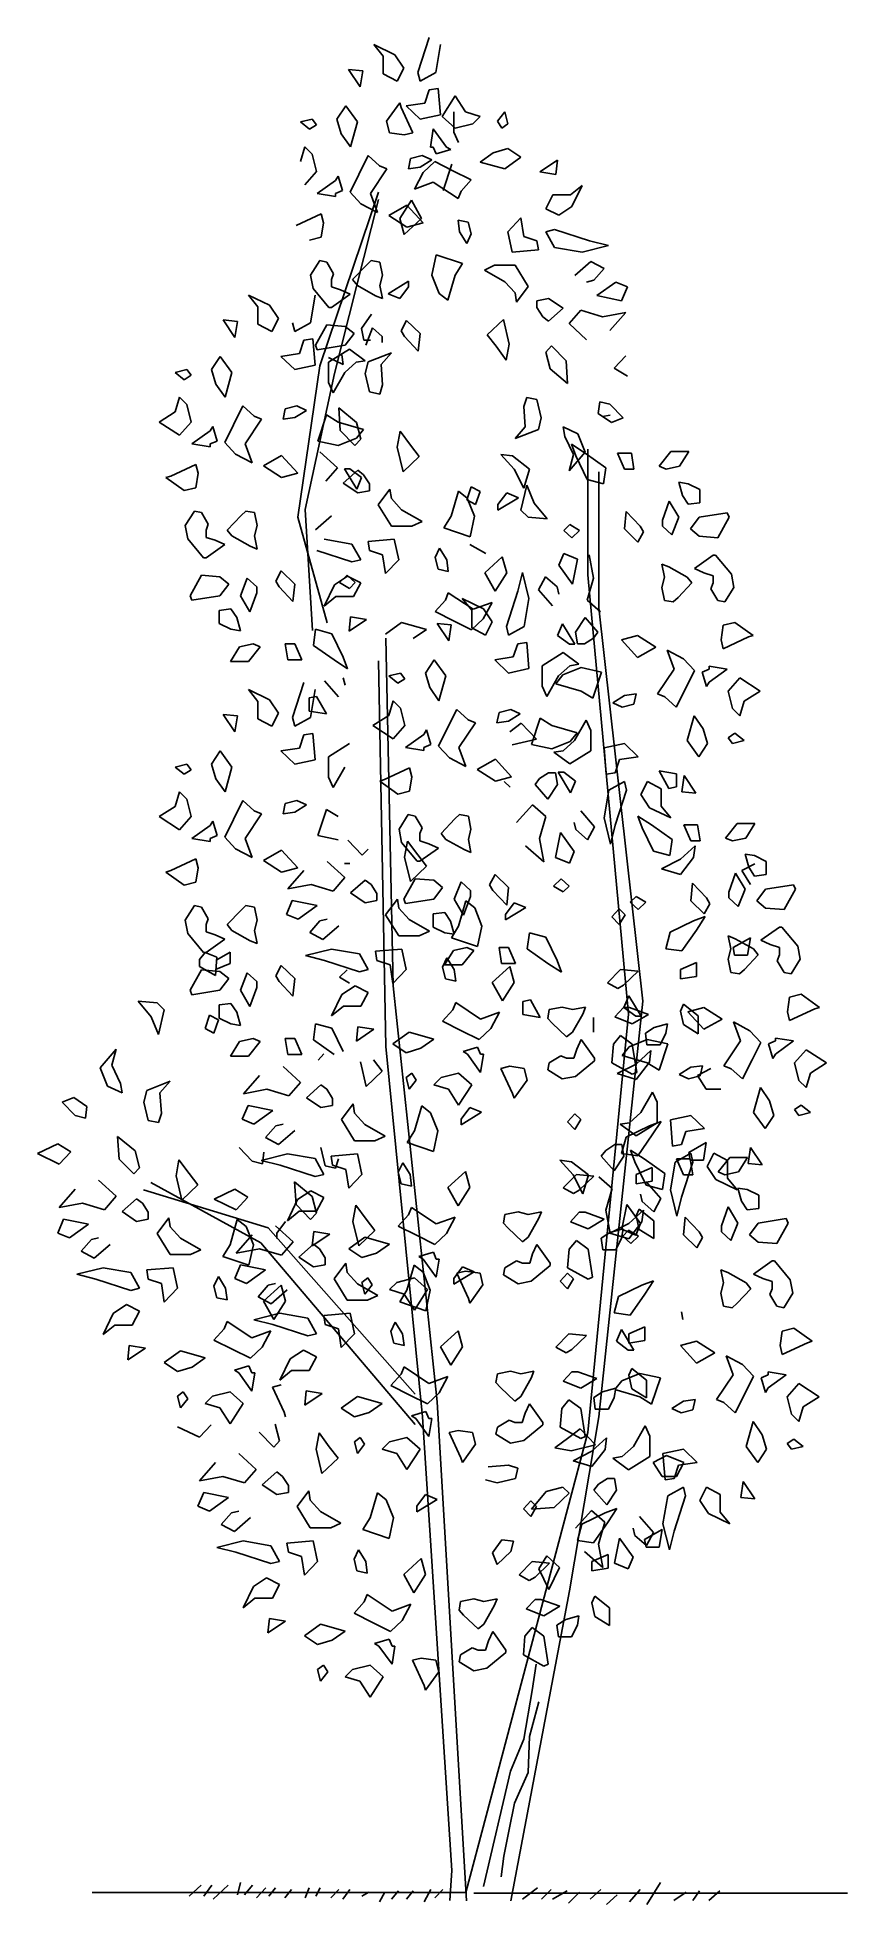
# Model space of a CAD drawing. Extents: x 332731 to 333165, y 67433 to 68432.
import ezdxf

# ---------------------------------------------------------------- set-up
doc = ezdxf.new("R2010")
doc.units = 0
doc.header["$MEASUREMENT"] = 0
doc.layers.get('0').update_dxf_attribs({"linetype": 'CONTINUOUS'})

msp = doc.modelspace()

# ---------------------------------------------------------------- linework, layer by layer
at = {"color": 7, "linetype": 'CONTINUOUS'}
for p, q in [((332916.28, 68422.2), (332911.19, 68428.45)), ((332911.19, 68428.45), (332922.53, 68422.98)), ((332934.81, 68413.61), (332940.88, 68432.36)), ((332946.94, 68428.45), (332944.41, 68413.61)), ((332916.28, 68412.83), (332916.28, 68422.2)), ((332922.53, 68422.98), (332927.22, 68415.95)), ((332927.22, 68415.95), (332923.69, 68408.92)), ((332897.72, 68415.17), (332905.34, 68414.39)), ((332897.72, 68415.17), (332903.97, 68405.8)), ((332903.97, 68405.8), (332905.34, 68414.39)), ((332923.69, 68408.92), (332916.28, 68412.83)), ((332936, 68408.92), (332934.81, 68413.61)), ((332944.41, 68413.61), (332936, 68408.92)), ((332925.09, 68397.27), (332918.06, 68387.51)), ((332925.88, 68394.74), (332925.09, 68397.27)), ((332938.53, 68397.2), (332928.56, 68395.64)), ((332940.88, 68404.23), (332938.53, 68397.2)), ((332945.75, 68405.02), (332940.88, 68404.23)), ((332946.94, 68390.95), (332945.75, 68405.02)), ((332954.78, 68400.99), (332947.75, 68390.05)), ((332960.25, 68392.4), (332954.78, 68400.99)), ((332878.19, 68388.61), (332871.94, 68387.05)), ((332871.94, 68387.05), (332876.81, 68383.14)), ((332880.53, 68385.48), (332878.19, 68388.61)), ((332891.47, 68388.61), (332896.16, 68395.64)), ((332893.81, 68380.8), (332891.47, 68388.61)), ((332896.16, 68395.64), (332902.41, 68387.05)), ((332902.41, 68387.05), (332898.69, 68373.77)), ((332918.06, 68387.51), (332919.62, 68381.26)), ((332932.12, 68381.26), (332925.88, 68394.74)), ((332928.56, 68395.64), (332936, 68388.61)), ((332936, 68388.61), (332946.94, 68390.95)), ((332947.75, 68390.05), (332954.78, 68383.8)), ((332953.97, 68392.52), (332953.97, 68381.58)), ((332954.78, 68383.8), (332964.16, 68386.15)), ((332968.06, 68390.05), (332960.25, 68392.4)), ((332964.16, 68386.15), (332968.06, 68390.05)), ((332981.34, 68392.4), (332977.44, 68387.51)), ((332977.44, 68387.51), (332979.78, 68383.8)), ((332979.78, 68383.8), (332982.91, 68386.15)), ((332982.91, 68386.15), (332981.34, 68392.4)), ((332876.81, 68383.14), (332880.53, 68385.48)), ((332898.69, 68373.77), (332893.81, 68380.8)), ((332919.62, 68381.26), (332927.44, 68380.09)), ((332927.44, 68380.09), (332932.12, 68381.26)), ((332941.5, 68373.65), (332943.06, 68383.41)), ((332943.06, 68383.41), (332950.09, 68373.65)), ((332953.97, 68381.58), (332956.5, 68376.11)), ((332874.28, 68373.77), (332871.94, 68365.95)), ((332878.19, 68369.86), (332874.28, 68373.77)), ((332880.53, 68360.48), (332878.19, 68369.86)), ((332908.25, 68369.08), (332903.19, 68358.92)), ((332914.31, 68363.61), (332908.25, 68369.08)), ((332930.91, 68367.52), (332929.75, 68362.05)), ((332937.16, 68369.08), (332930.91, 68367.52)), ((332936, 68362.83), (332942.25, 68366.73)), ((332942.25, 68366.73), (332937.16, 68369.08)), ((332943.84, 68365.84), (332937.59, 68359.98)), ((332943.06, 68373.65), (332941.5, 68373.65)), ((332944.62, 68369.93), (332943.06, 68373.65)), ((332953.22, 68361.15), (332943.84, 68365.84)), ((332952.44, 68372.27), (332944.62, 68369.93)), ((332950.09, 68373.65), (332952.44, 68372.27)), ((332968.06, 68365.63), (332975.09, 68370.52)), ((332975.09, 68370.52), (332982.91, 68372.87)), ((332989.94, 68368.18), (332981.34, 68361.93)), ((332982.91, 68372.87), (332989.94, 68368.18)), ((333009.47, 68366.62), (333000.09, 68360.37)), ((333009.47, 68366.62), (333008.69, 68358.99)), ((332874.28, 68353.45), (332880.53, 68360.48)), ((332890.69, 68355.8), (332892.06, 68358.14)), ((332892.06, 68358.14), (332894.41, 68350.33)), ((332903.19, 68358.92), (332898.5, 68349.55)), ((332909.44, 68348.77), (332918.22, 68362.05)), ((332918.22, 68362.05), (332914.31, 68363.61)), ((332929.75, 68362.05), (332936, 68362.83)), ((332937.59, 68359.98), (332932.91, 68351.18)), ((332948.31, 68350.33), (332953, 68364.39)), ((332963.38, 68356.07), (332953.22, 68361.15)), ((332957.91, 68350.01), (332963.38, 68356.07)), ((332981.34, 68361.93), (332968.06, 68365.63)), ((333000.09, 68360.37), (333008.69, 68358.99)), ((332880.91, 68348.77), (332890.69, 68355.8)), ((332890.69, 68347.2), (332880.91, 68348.77)), ((332913.72, 68349.56), (332882.28, 68256.49)), ((332894.41, 68350.33), (332890.69, 68348.77)), ((332890.69, 68348.77), (332890.69, 68347.2)), ((332898.5, 68349.55), (332904.34, 68343.3)), ((332913.16, 68338.61), (332909.44, 68348.77)), ((332932.91, 68351.18), (332943.06, 68354.9)), ((332943.06, 68354.9), (332956.34, 68346.1)), ((332956.34, 68346.1), (332957.91, 68350.01)), ((333003.22, 68340.63), (333007.12, 68348.05)), ((333007.12, 68348.05), (333016.5, 68348.05)), ((333016.5, 68348.05), (333022.75, 68353.13)), ((333022.75, 68353.13), (333017.28, 68341.8)), ((332883.06, 68337.83), (332869.59, 68331.58)), ((332884.25, 68333.14), (332883.06, 68337.83)), ((332913.72, 68345.52), (332890.12, 68252.45)), ((332904.34, 68343.3), (332913.16, 68338.61)), ((332928.97, 68342.52), (332919.19, 68337.05)), ((332919.19, 68337.05), (332928.97, 68330.8)), ((332931.34, 68345.13), (332925.09, 68335.37)), ((332937.56, 68333.14), (332928.97, 68342.52)), ((332936.81, 68335.37), (332931.34, 68345.13)), ((333010.25, 68337.12), (333003.22, 68340.63)), ((333017.28, 68341.8), (333010.25, 68337.12)), ((332883.06, 68325.33), (332884.25, 68333.14)), ((332925.09, 68335.37), (332927.44, 68326.77)), ((332927.44, 68326.77), (332936.81, 68335.37)), ((332928.97, 68330.8), (332937.56, 68333.14)), ((332961.81, 68333.41), (332956.34, 68334.59)), ((332956.34, 68334.59), (332957.12, 68328.34)), ((332957.12, 68328.34), (332961.03, 68322.09)), ((332961.03, 68322.09), (332963.38, 68327.16)), ((332963.38, 68327.16), (332961.81, 68333.41)), ((332989.94, 68335.76), (332982.91, 68328.34)), ((332982.91, 68328.34), (332985.25, 68317.4)), ((332991.5, 68325.79), (332989.94, 68335.76)), ((333003.22, 68328.34), (333007.91, 68329.51)), ((333007.91, 68319.93), (333003.22, 68328.34)), ((333007.91, 68329.51), (333026.66, 68323.45)), ((332876.81, 68323.77), (332883.06, 68325.33)), ((332944.62, 68316.02), (332942.28, 68305.09)), ((332944.62, 68316.02), (332958.69, 68311.34)), ((332985.25, 68317.4), (332999.31, 68318.57)), ((332998.53, 68323.45), (332991.5, 68325.79)), ((332999.31, 68318.57), (332998.53, 68323.45)), ((333022.75, 68317.4), (333007.91, 68319.93)), ((333036.81, 68320.91), (333022.75, 68317.4)), ((333026.66, 68323.45), (333036.81, 68320.91)), ((332882.28, 68312.83), (332877.41, 68305.02)), ((332886, 68312.05), (332882.28, 68312.83)), ((332889.72, 68305.8), (332886, 68312.05)), ((332907.28, 68310.48), (332899.88, 68302.67)), ((332909.81, 68312.83), (332907.28, 68310.48)), ((332914.5, 68312.05), (332909.81, 68312.83)), ((332915.88, 68305.02), (332914.5, 68312.05)), ((332954.78, 68305.09), (332958.69, 68311.34)), ((332975.88, 68310.37), (332970.41, 68307.82)), ((332970.41, 68307.82), (332981.34, 68301.57)), ((332986.81, 68310.37), (332975.88, 68310.37)), ((332993.84, 68299.04), (332986.81, 68310.37)), ((333018.84, 68304.9), (333027.44, 68312.32)), ((333027.44, 68312.32), (333034.47, 68308.6)), ((333034.47, 68308.6), (333029, 68302.35)), ((332877.41, 68305.02), (332878.78, 68297.98)), ((332878.78, 68297.98), (332887.16, 68287.83)), ((332888.53, 68302.67), (332889.72, 68305.8)), ((332888.53, 68298.77), (332888.53, 68302.67)), ((332893.41, 68297.2), (332888.53, 68298.77)), ((332898.5, 68294.86), (332893.41, 68297.2)), ((332899.88, 68302.67), (332902.41, 68299.55)), ((332902.41, 68299.55), (332912.16, 68294.08)), ((332914.5, 68299.55), (332915.88, 68305.02)), ((332915.88, 68292.52), (332914.5, 68299.55)), ((332929.78, 68301.77), (332918.84, 68295.13)), ((332925.09, 68292.59), (332929.78, 68298.84)), ((332929.78, 68301.77), (332929.78, 68298.84)), ((332942.28, 68305.09), (332946.19, 68295.32)), ((332950.88, 68291.62), (332954.78, 68305.09)), ((332981.34, 68301.57), (332986.81, 68295.52)), ((332987.59, 68290.63), (332993.84, 68299.04)), ((333025.09, 68301.38), (333029, 68302.35)), ((333030.56, 68294.15), (333040.72, 68301.38)), ((333040.72, 68301.38), (333046.97, 68298.84)), ((333046.97, 68298.84), (333043.84, 68291.41)), ((332849.19, 68288.16), (332844.09, 68294.41)), ((332844.09, 68294.41), (332855.44, 68288.95)), ((332849.19, 68278.79), (332849.19, 68288.16)), ((332855.44, 68288.95), (332860.12, 68281.91)), ((332879.84, 68294.41), (332877.31, 68279.57)), ((332887.16, 68287.83), (332888.53, 68287.83)), ((332888.53, 68287.83), (332898.5, 68294.86)), ((332912.16, 68294.08), (332915.88, 68292.52)), ((332918.84, 68295.13), (332925.09, 68292.59)), ((332946.19, 68295.32), (332950.88, 68291.62)), ((332986.81, 68295.52), (332987.59, 68290.63)), ((333004.78, 68292.59), (332998.53, 68291.41)), ((332998.53, 68291.41), (332998.53, 68287.71)), ((332998.53, 68287.71), (333001.66, 68282.82)), ((333012.59, 68287.32), (333004.78, 68292.59)), ((333012.59, 68287.32), (333004.78, 68280.48)), ((333015.72, 68279.12), (333021.97, 68286.34)), ((333021.97, 68286.34), (333033.69, 68282.82)), ((333030.56, 68294.15), (333043.84, 68291.41)), ((332830.62, 68281.13), (332838.25, 68280.35)), ((332830.62, 68281.13), (332836.88, 68271.76)), ((332836.88, 68271.76), (332838.25, 68280.35)), ((332856.59, 68274.88), (332849.19, 68278.79)), ((332860.12, 68281.91), (332856.59, 68274.88)), ((332868.91, 68274.88), (332867.72, 68279.57)), ((332877.31, 68279.57), (332868.91, 68274.88)), ((332886, 68278.45), (332879.94, 68267.52)), ((332895.97, 68277.67), (332886, 68278.45)), ((332900.66, 68273.77), (332895.97, 68277.67)), ((332909.91, 68284.26), (332904.66, 68276.45)), ((332904.66, 68276.45), (332905.81, 68270.2)), ((332910.59, 68276.89), (332906.91, 68267.52)), ((332915.69, 68272.2), (332910.59, 68276.89)), ((332928.78, 68280.8), (332925.84, 68275.33)), ((332936, 68273.77), (332928.78, 68280.8)), ((332980.56, 68281.26), (332971.97, 68273.05)), ((332980.56, 68281.26), (332983.69, 68268.18)), ((333001.66, 68282.82), (333004.78, 68280.48)), ((333025.09, 68270.52), (333015.72, 68279.12)), ((333033.69, 68282.82), (333046.19, 68285.16)), ((333046.19, 68285.16), (333037.59, 68275.4)), ((332873.78, 68270.2), (332871.44, 68263.16)), ((332878.66, 68270.98), (332873.78, 68270.2)), ((332879.84, 68256.91), (332878.66, 68270.98)), ((332879.94, 68267.52), (332880.91, 68265.17)), ((332880.91, 68265.17), (332895.97, 68267.52)), ((332895.97, 68267.52), (332900.66, 68273.77)), ((332905.81, 68270.2), (332909.53, 68270.2)), ((332915.69, 68269.08), (332915.69, 68272.2)), ((332925.84, 68275.33), (332927.59, 68272.2)), ((332927.59, 68272.2), (332935.03, 68264.39)), ((332935.03, 68264.39), (332936, 68273.77)), ((332971.97, 68273.05), (332976.66, 68267.01)), ((332976.66, 68267.01), (332982.12, 68259.59)), ((332982.12, 68259.59), (332983.69, 68268.18)), ((333006.34, 68267.2), (333003.22, 68263.88)), ((333014.16, 68259.2), (333006.34, 68267.2)), ((332824.38, 68254.57), (332829.06, 68261.6)), ((332829.06, 68261.6), (332835.31, 68253.01)), ((332871.44, 68263.16), (332861.47, 68261.6)), ((332861.47, 68261.6), (332868.91, 68254.57)), ((332868.91, 68254.57), (332879.84, 68256.91)), ((332882.28, 68256.49), (332870.47, 68175.55)), ((332898.19, 68265.51), (332886.88, 68258.48)), ((332886.88, 68258.48), (332886.88, 68247.54)), ((332887.03, 68260.96), (332894.84, 68257.26)), ((332894.84, 68257.26), (332894.06, 68262.34)), ((332895.66, 68253.01), (332901.72, 68258.48)), ((332906.59, 68259.26), (332898.19, 68265.51)), ((332901.72, 68258.48), (332906.59, 68259.26)), ((332908.12, 68258.62), (332906.56, 68252.37)), ((332920.62, 68263.51), (332908.12, 68258.62)), ((332915.16, 68257.26), (332920.62, 68263.51)), ((332915.94, 68246.32), (332915.16, 68257.26)), ((333003.22, 68263.88), (333005.56, 68254.9)), ((333014.94, 68247.09), (333014.16, 68259.2)), ((333046.19, 68261.93), (333039.94, 68255.29)), ((332811.09, 68254.57), (332804.84, 68253.01)), ((332804.84, 68253.01), (332809.72, 68249.1)), ((332809.72, 68249.1), (332813.44, 68251.45)), ((332813.44, 68251.45), (332811.09, 68254.57)), ((332826.72, 68246.76), (332824.38, 68254.57)), ((332831.59, 68239.73), (332826.72, 68246.76)), ((332835.31, 68253.01), (332831.59, 68239.73)), ((332890.12, 68252.45), (332874.41, 68179.6)), ((332886.88, 68247.54), (332889.41, 68242.07)), ((332889.41, 68242.07), (332895.66, 68253.01)), ((332906.56, 68252.37), (332908.91, 68242.6)), ((332914.38, 68241.43), (332915.94, 68246.32)), ((333005.56, 68254.9), (333014.94, 68247.09)), ((333039.94, 68255.29), (333046.97, 68250.99)), ((332807.19, 68239.73), (332804.84, 68231.91)), ((332811.09, 68235.82), (332807.19, 68239.73)), ((332908.91, 68242.6), (332914.38, 68241.43)), ((332993.06, 68239.66), (332991.5, 68234.77)), ((332998.53, 68238.49), (332993.06, 68239.66)), ((333000.88, 68228.73), (332998.53, 68238.49)), ((333032.12, 68237.32), (333031.34, 68231.07)), ((333037.59, 68235.95), (333032.12, 68237.32)), ((333044.62, 68228.73), (333037.59, 68235.95)), ((332804.84, 68231.91), (332796.25, 68226.45)), ((332796.25, 68226.45), (332807.19, 68219.41)), ((332807.19, 68219.41), (332813.44, 68226.45)), ((332813.44, 68226.45), (332811.09, 68235.82)), ((332841.16, 68235.04), (332836.09, 68224.88)), ((332847.22, 68229.57), (332841.16, 68235.04)), ((332842.34, 68214.73), (332851.12, 68228.01)), ((332851.12, 68228.01), (332847.22, 68229.57)), ((332863.81, 68233.48), (332862.66, 68228.01)), ((332862.66, 68228.01), (332868.91, 68228.79)), ((332870.06, 68235.04), (332863.81, 68233.48)), ((332868.91, 68228.79), (332875.16, 68232.7)), ((332875.16, 68232.7), (332870.06, 68235.04)), ((332881.22, 68216.29), (332885.91, 68230.35)), ((332892.16, 68226.45), (332885.91, 68230.35)), ((332905.62, 68222.54), (332892.16, 68226.45)), ((332892.5, 68234.01), (332893.28, 68221.9)), ((332901.88, 68226.2), (332892.5, 68234.01)), ((332904.22, 68217.21), (332901.88, 68226.2)), ((332991.5, 68234.77), (332992.28, 68223.84)), ((332999.31, 68222.48), (333000.88, 68228.73)), ((333031.34, 68231.07), (333038.38, 68226.18)), ((333037.75, 68230.14), (333033.66, 68229.36)), ((333038.38, 68226.18), (333044.62, 68228.73)), ((332813.81, 68214.73), (332823.59, 68221.76)), ((332823.59, 68221.76), (332824.97, 68224.1)), ((332827.31, 68216.29), (332823.59, 68214.73)), ((332824.97, 68224.1), (332827.31, 68216.29)), ((332836.09, 68224.88), (332831.41, 68215.51)), ((332881.22, 68216.29), (332892.16, 68213.95)), ((332892.16, 68213.95), (332901.91, 68217.85)), ((332893.28, 68221.9), (332901.09, 68213.9)), ((332901.09, 68213.9), (332904.22, 68217.21)), ((332901.91, 68217.85), (332905.62, 68222.54)), ((332925.31, 68221.51), (332923.75, 68212.91)), ((332930.78, 68214.09), (332925.31, 68221.51)), ((332992.28, 68223.84), (332986.81, 68217.59)), ((332986.81, 68217.59), (332999.31, 68222.48)), ((333012.59, 68223.84), (333013.38, 68218.76)), ((333020.41, 68220.13), (333012.59, 68223.84)), ((333013.38, 68218.76), (333018.06, 68208.99)), ((333013.38, 68218.76), (333018.06, 68208.99)), ((333024.31, 68210.37), (333020.41, 68220.13)), ((332823.59, 68213.16), (332813.81, 68214.73)), ((332823.59, 68214.73), (332823.59, 68213.16)), ((332831.41, 68215.51), (332837.25, 68209.26)), ((332837.25, 68209.26), (332846.06, 68204.57)), ((332846.06, 68204.57), (332842.34, 68214.73)), ((332861.88, 68208.48), (332852.09, 68203.01)), ((332870.47, 68199.1), (332861.88, 68208.48)), ((332882.34, 68210.57), (332891.72, 68201.98)), ((332926.88, 68199.84), (332923.75, 68212.91)), ((332926.88, 68199.84), (332935.47, 68208.04)), ((332935.47, 68208.04), (332930.78, 68214.09)), ((332985.41, 68208.27), (332979.16, 68209.05)), ((332979.16, 68209.05), (332986.38, 68201.23)), ((332994.59, 68201.23), (332985.41, 68208.27)), ((333015.72, 68200.4), (333024.31, 68210.37)), ((333018.06, 68208.99), (333015.72, 68200.4)), ((333017.03, 68214.52), (333019.38, 68208.27)), ((333024.28, 68209.83), (333017.03, 68214.52)), ((333019.38, 68208.27), (333025.44, 68195.77)), ((333035.41, 68202.02), (333024.28, 68209.83)), ((333025.81, 68144.66), (333025.81, 68211.84)), ((333049.06, 68209.83), (333041.66, 68209.83)), ((333041.66, 68209.83), (333045.38, 68201.23)), ((333050.44, 68201.23), (333049.06, 68209.83)), ((333070.16, 68210.61), (333063.91, 68202.8)), ((333079.75, 68210.61), (333070.16, 68210.61)), ((333074.84, 68202.8), (333079.75, 68210.61)), ((332802.5, 68197.54), (332799.97, 68196.76)), ((332799.97, 68196.76), (332809.72, 68189.73)), ((332815.97, 68203.79), (332802.5, 68197.54)), ((332817.16, 68199.1), (332815.97, 68203.79)), ((332815.97, 68191.29), (332817.16, 68199.1)), ((332852.09, 68203.01), (332861.88, 68196.76)), ((332861.88, 68196.76), (332870.47, 68199.1)), ((332891.72, 68201.98), (332885.47, 68194.76)), ((332894.84, 68193.77), (332902.66, 68200.62)), ((332895.47, 68201.45), (332898.41, 68201.45)), ((332895.47, 68201.45), (332902.09, 68190.51)), ((332904.66, 68196.76), (332898.41, 68201.45)), ((332902.09, 68190.51), (332904.66, 68196.76)), ((332905.78, 68198.27), (332902.66, 68200.62)), ((332908.91, 68193.38), (332905.78, 68198.27)), ((332986.38, 68201.23), (332991.47, 68191.08)), ((332991.47, 68191.08), (332994.59, 68201.23)), ((333031.69, 68126.99), (333031.69, 68199.84)), ((333034.22, 68193.42), (333035.41, 68202.02)), ((333045.38, 68201.23), (333050.44, 68201.23)), ((333063.91, 68202.8), (333067.62, 68201.23)), ((333067.62, 68201.23), (333074.84, 68202.8)), ((332809.72, 68189.73), (332815.97, 68191.29)), ((332894.84, 68193.77), (332902.66, 68188.51)), ((332902.66, 68188.51), (332908.91, 68189.68)), ((332908.91, 68189.68), (332908.91, 68193.38)), ((332919.84, 68190.46), (332913.59, 68182.05)), ((332920.62, 68185.57), (332919.84, 68190.46)), ((332956.56, 68189.48), (332952.66, 68176.01)), ((332961.25, 68185.77), (332956.56, 68189.48)), ((332963.38, 68191.8), (332961.03, 68184.77)), ((332968.06, 68189.27), (332963.38, 68191.8)), ((332965.72, 68182.24), (332968.06, 68189.27)), ((332982.34, 68188.51), (332977.66, 68182.26)), ((332977.66, 68179.32), (332988.59, 68185.96)), ((332988.59, 68185.96), (332982.34, 68188.51)), ((332993.06, 68192.59), (332989.94, 68179.3)), ((332993.06, 68192.59), (332996.97, 68183.02)), ((333025.44, 68195.77), (333034.22, 68193.42)), ((333074.47, 68194.2), (333076.41, 68187.17)), ((333079.53, 68193.42), (333074.47, 68194.2)), ((333076.41, 68187.17), (333079.53, 68182.48)), ((333085.78, 68190.3), (333079.53, 68193.42)), ((333085.78, 68183.27), (333085.78, 68190.3)), ((332815.19, 68178.79), (332810.31, 68170.98)), ((332818.91, 68178.01), (332815.19, 68178.79)), ((332822.62, 68171.76), (332818.91, 68178.01)), ((332840.19, 68176.45), (332832.78, 68168.63)), ((332842.72, 68178.79), (332840.19, 68176.45)), ((332847.41, 68178.01), (332842.72, 68178.79)), ((332848.78, 68170.98), (332847.41, 68178.01)), ((332874.41, 68179.6), (332878.34, 68114.85)), ((332888.59, 68176.2), (332880, 68168.77)), ((332913.59, 68182.05), (332920.62, 68170.73)), ((332926.09, 68179.52), (332920.62, 68185.57)), ((332937.03, 68173.27), (332926.09, 68179.52)), ((332952.66, 68176.01), (332948.75, 68169.76)), ((332961.03, 68184.77), (332965.72, 68182.24)), ((332965.16, 68176.01), (332961.25, 68185.77)), ((332962.81, 68165.07), (332965.16, 68176.01)), ((332977.66, 68179.32), (332977.66, 68182.26)), ((332989.94, 68179.3), (332993.84, 68175.6)), ((333004, 68174.62), (332996.97, 68183.02)), ((333046.34, 68178.58), (333045.38, 68169.2)), ((333053.75, 68170.77), (333046.34, 68178.58)), ((333069.38, 68184.05), (333065.69, 68173.89)), ((333074.47, 68175.45), (333069.38, 68184.05)), ((333079.53, 68182.48), (333085.78, 68183.27)), ((333100.44, 68177.8), (333085.41, 68175.45)), ((333101.41, 68175.45), (333100.44, 68177.8)), ((332810.31, 68170.98), (332811.69, 68163.95)), ((332821.44, 68168.63), (332822.62, 68171.76)), ((332821.44, 68164.73), (332821.44, 68168.63)), ((332832.78, 68168.63), (332835.31, 68165.51)), ((332847.41, 68165.51), (332848.78, 68170.98)), ((332870.47, 68175.55), (332886.22, 68118.9)), ((332920.62, 68170.73), (332931.56, 68170.73)), ((332931.56, 68170.73), (332937.03, 68173.27)), ((332962.81, 68165.07), (332948.75, 68169.76)), ((332993.84, 68175.6), (333004, 68174.62)), ((333016.06, 68171.55), (333012.94, 68168.42)), ((333012.94, 68168.42), (333017.25, 68164.52)), ((333021.34, 68168.42), (333016.06, 68171.55)), ((333017.25, 68164.52), (333021.34, 68168.42)), ((333045.38, 68169.2), (333052.59, 68162.17)), ((333052.59, 68162.17), (333055.53, 68167.64)), ((333055.53, 68167.64), (333053.75, 68170.77)), ((333065.69, 68173.89), (333065.69, 68170.77)), ((333065.69, 68170.77), (333070.75, 68166.08)), ((333070.75, 68166.08), (333074.47, 68175.45)), ((333085.41, 68175.45), (333080.72, 68169.2)), ((333080.72, 68169.2), (333085.41, 68165.3)), ((333095.38, 68164.52), (333101.41, 68175.45)), ((332811.69, 68163.95), (332820.06, 68153.79)), ((332826.31, 68163.16), (332821.44, 68164.73)), ((332821.44, 68153.79), (332831.41, 68160.82)), ((332831.41, 68160.82), (332826.31, 68163.16)), ((332835.31, 68165.51), (332845.06, 68160.04)), ((332845.06, 68160.04), (332848.78, 68158.48)), ((332848.78, 68158.48), (332847.41, 68165.51)), ((332899.53, 68151.59), (332880.78, 68157.65)), ((332884.69, 68163.7), (332899.53, 68161.16)), ((332899.53, 68161.16), (332904.22, 68152.76)), ((332922.19, 68163.7), (332908.12, 68162.52)), ((332908.12, 68162.52), (332908.91, 68157.65)), ((332908.91, 68157.65), (332915.94, 68155.3)), ((332924.53, 68152.76), (332922.19, 68163.7)), ((332946.41, 68159.01), (332944.06, 68153.93)), ((332950.31, 68152.76), (332946.41, 68159.01)), ((332971.19, 68156.07), (332962.59, 68160.95)), ((333010.28, 68149.91), (333012.84, 68156.16)), ((333012.84, 68156.16), (333020.25, 68153.03)), ((333085.41, 68165.3), (333095.38, 68164.52)), ((332820.06, 68153.79), (332821.44, 68153.79)), ((332861.69, 68146.76), (332858.75, 68141.29)), ((332868.91, 68139.73), (332861.69, 68146.76)), ((332904.22, 68152.76), (332899.53, 68151.59)), ((332915.94, 68155.3), (332917.5, 68145.34)), ((332917.5, 68145.34), (332924.53, 68152.76)), ((332944.06, 68153.93), (332945.62, 68147.68)), ((332945.62, 68147.68), (332951.09, 68146.51)), ((332951.09, 68146.51), (332950.31, 68152.76)), ((332980, 68154.32), (332970.62, 68145.73)), ((332982.34, 68145.73), (332980, 68154.32)), ((332988.22, 68135.84), (332990.75, 68146)), ((332990.75, 68146), (332994.28, 68131.94)), ((333017.53, 68139.75), (333010.28, 68149.91)), ((333017.53, 68139.75), (333020.25, 68153.03)), ((333028.84, 68142.88), (333026.5, 68155.38)), ((333065.47, 68150.45), (333066.84, 68143.42)), ((333069.19, 68148.89), (333065.47, 68150.45)), ((333078.97, 68143.42), (333069.19, 68148.89)), ((333092.81, 68155.14), (333082.88, 68148.11)), ((333082.88, 68148.11), (333087.94, 68145.77)), ((333094.19, 68155.14), (333092.81, 68155.14)), ((333102.59, 68144.98), (333094.19, 68155.14)), ((332818.91, 68144.41), (332812.84, 68133.48)), ((332828.88, 68143.63), (332818.91, 68144.41)), ((332833.56, 68139.73), (332828.88, 68143.63)), ((332828.88, 68133.48), (332833.56, 68139.73)), ((332843.5, 68142.85), (332839.81, 68133.48)), ((332848.59, 68138.16), (332843.5, 68142.85)), ((332848.59, 68135.04), (332848.59, 68138.16)), ((332858.75, 68141.29), (332860.5, 68138.16)), ((332860.5, 68138.16), (332867.94, 68130.35)), ((332867.94, 68130.35), (332868.91, 68139.73)), ((332884.69, 68127.96), (332890.16, 68139.29)), ((332890.16, 68139.29), (332897.19, 68143.98)), ((332897.03, 68144.41), (332892.94, 68140.51)), ((332892.94, 68140.51), (332898.19, 68137.38)), ((332901.31, 68140.51), (332897.03, 68144.41)), ((332897.19, 68143.98), (332904.22, 68140.46)), ((332898.19, 68137.38), (332901.31, 68140.51)), ((332904.22, 68140.46), (332900.31, 68133.04)), ((332970.62, 68145.73), (332976.09, 68135.96)), ((332976.09, 68135.96), (332982.34, 68145.73)), ((332999.34, 68136.62), (333003.06, 68143.66)), ((333006.78, 68128.03), (332999.34, 68136.62)), ((333003.06, 68143.66), (333009.31, 68138.19)), ((333010.28, 68134.28), (333009.31, 68138.19)), ((333025.34, 68131.16), (333028.84, 68142.88)), ((333047.56, 67909.54), (333025.81, 68144.66)), ((333066.84, 68143.42), (333065.47, 68137.95)), ((333065.47, 68137.95), (333066.84, 68130.92)), ((333074.06, 68132.48), (333081.5, 68140.3)), ((333081.5, 68140.3), (333078.97, 68143.42)), ((333087.94, 68145.77), (333092.81, 68144.2)), ((333092.81, 68140.3), (333091.66, 68137.17)), ((333091.66, 68137.17), (333095.38, 68130.92)), ((333092.81, 68144.2), (333092.81, 68140.3)), ((333099.06, 68130.14), (333103.97, 68137.95)), ((333103.97, 68137.95), (333102.59, 68144.98)), ((332812.84, 68133.48), (332813.81, 68131.13)), ((332813.81, 68131.13), (332828.88, 68133.48)), ((332834.72, 68126.45), (332828.47, 68125.66)), ((332837.84, 68121.76), (332834.72, 68126.45)), ((332839.81, 68133.48), (332844.88, 68124.88)), ((332844.88, 68124.88), (332848.59, 68135.04)), ((332890.94, 68133.04), (332884.69, 68127.96)), ((332900.31, 68133.04), (332890.94, 68133.04)), ((332949.53, 68131.09), (332944.06, 68125.02)), ((332951.09, 68134.99), (332949.53, 68131.09)), ((332964.38, 68126.2), (332951.09, 68134.99)), ((332963.62, 68125.69), (332958.53, 68131.94)), ((332958.53, 68131.94), (332969.88, 68126.47)), ((332974.53, 68129.91), (332964.38, 68126.2)), ((332969.84, 68121.12), (332974.53, 68129.91)), ((332969.88, 68126.47), (332974.56, 68119.44)), ((332982.16, 68117.09), (332988.22, 68135.84)), ((332994.28, 68131.94), (332991.75, 68117.09)), ((333032.56, 68124.91), (333025.34, 68131.16)), ((333055.28, 67916.55), (333031.69, 68126.99)), ((333066.84, 68130.92), (333071.53, 68130.14)), ((333071.53, 68130.14), (333074.06, 68132.48)), ((333095.38, 68130.92), (333099.06, 68130.14)), ((332828.47, 68125.66), (332828.47, 68118.63)), ((332828.47, 68118.63), (332834.72, 68115.51)), ((332839.81, 68114.73), (332837.84, 68121.76)), ((332897.97, 68114.48), (332898.75, 68122.1)), ((332897.97, 68114.48), (332907.34, 68120.73)), ((332907.34, 68120.73), (332898.75, 68122.1)), ((332917.5, 68112.91), (332926.09, 68119.16)), ((332926.09, 68119.16), (332939.38, 68115.46)), ((332944.06, 68125.02), (332954.22, 68119.95)), ((332945.06, 68118.66), (332952.69, 68117.88)), ((332945.06, 68118.66), (332951.31, 68109.28)), ((332951.31, 68109.28), (332952.69, 68117.88)), ((332954.22, 68119.95), (332963.59, 68115.26)), ((332963.59, 68115.26), (332969.84, 68121.12)), ((332963.62, 68116.31), (332963.62, 68125.69)), ((332971.03, 68112.41), (332963.62, 68116.31)), ((332974.56, 68119.44), (332971.03, 68112.41)), ((332983.34, 68112.41), (332982.16, 68117.09)), ((332991.75, 68117.09), (332983.34, 68112.41)), ((333012.16, 68118.42), (333009.62, 68112.17)), ((333018.81, 68107.48), (333012.16, 68118.42)), ((333024.34, 68121.78), (333019.09, 68113.97)), ((333024.34, 68121.78), (333031.19, 68113.97)), ((333098.28, 68117.64), (333097.12, 68109.83)), ((333104.53, 68119.2), (333098.28, 68117.64)), ((333114.31, 68112.17), (333104.53, 68119.2)), ((332839.41, 68106.13), (332834.53, 68098.32)), ((332834.72, 68115.51), (332839.81, 68114.73)), ((332846.62, 68107.7), (332839.41, 68106.13)), ((332844.09, 68098.32), (332850.34, 68106.13)), ((332850.34, 68106.13), (332846.62, 68107.7)), ((332863.81, 68107.7), (332865.19, 68099.1)), ((332868.91, 68107.7), (332863.81, 68107.7)), ((332872.62, 68099.1), (332868.91, 68107.7)), ((332880.03, 68115.51), (332878.88, 68106.91)), ((332878.88, 68106.91), (332890, 68099.1)), ((332888.81, 68113.16), (332880.03, 68115.51)), ((332894.88, 68100.66), (332888.81, 68113.16)), ((332921.59, 67924.65), (332917.66, 68110.8)), ((332939.38, 68115.46), (332932.34, 68110.57)), ((332988.22, 68107.72), (332985.88, 68100.69)), ((332993.09, 68108.5), (332988.22, 68107.72)), ((332994.28, 68094.44), (332993.09, 68108.5)), ((333009.62, 68112.17), (333015.88, 68107.48)), ((333018.81, 68107.48), (333015.88, 68107.48)), ((333019.09, 68113.97), (333020.25, 68107.72)), ((333020.25, 68107.72), (333023.97, 68107.72)), ((333023.97, 68107.72), (333028.84, 68110.84)), ((333028.84, 68110.84), (333031.19, 68113.97)), ((333052.41, 68112.17), (333043.81, 68109.83)), ((333043.81, 68109.83), (333052.41, 68100.45)), ((333062.16, 68105.92), (333052.41, 68112.17)), ((333097.12, 68109.83), (333098.28, 68105.14)), ((333098.28, 68105.14), (333111.78, 68111.39)), ((333111.78, 68111.39), (333114.31, 68112.17)), ((332834.53, 68098.32), (332844.09, 68098.32)), ((332865.19, 68099.1), (332872.62, 68099.1)), ((332890, 68099.1), (332897.22, 68094.41)), ((332897.22, 68094.41), (332894.88, 68100.66)), ((332913.72, 68098.66), (332917.66, 67892.27)), ((332938.81, 68092.09), (332943.5, 68099.12)), ((332943.5, 68099.12), (332949.75, 68090.53)), ((332985.88, 68100.69), (332975.91, 68099.12)), ((332975.91, 68099.12), (332983.34, 68092.09)), ((333012.62, 68103.03), (333001.31, 68096)), ((333001.31, 68096), (333001.31, 68085.06)), ((333010.09, 68090.53), (333016.16, 68096)), ((333021.03, 68096.78), (333012.62, 68103.03)), ((333016.16, 68096), (333021.03, 68096.78)), ((333052.41, 68100.45), (333062.16, 68105.92)), ((333068.22, 68104.36), (333071.94, 68094.2)), ((333077, 68099.67), (333068.22, 68104.36)), ((333082.88, 68093.42), (333077, 68099.67)), ((332867.72, 68068.36), (332873.78, 68087.11)), ((332892.34, 68079.3), (332884.91, 68087.89)), ((332895.84, 68085.55), (332894.88, 68089.45)), ((332925.53, 68092.09), (332919.28, 68090.53)), ((332919.28, 68090.53), (332924.16, 68086.62)), ((332924.16, 68086.62), (332927.88, 68088.97)), ((332927.88, 68088.97), (332925.53, 68092.09)), ((332941.16, 68084.28), (332938.81, 68092.09)), ((332949.75, 68090.53), (332946.03, 68077.25)), ((332983.34, 68092.09), (332994.28, 68094.44)), ((333003.84, 68079.59), (333010.09, 68090.53)), ((333012.34, 68091.08), (333008.66, 68086.39)), ((333008.66, 68086.39), (333022.12, 68082.48)), ((333022.12, 68094.98), (333012.34, 68091.08)), ((333033.06, 68092.64), (333022.12, 68094.98)), ((333033.06, 68092.64), (333028.38, 68078.58)), ((333071.94, 68094.2), (333063.12, 68080.92)), ((333078.19, 68084.05), (333082.88, 68093.42)), ((333086.97, 68092.64), (333090.69, 68094.2)), ((333089.31, 68084.83), (333086.97, 68092.64)), ((333090.69, 68087.17), (333089.31, 68084.83)), ((333090.69, 68095.77), (333100.44, 68094.2)), ((333090.69, 68094.2), (333090.69, 68095.77)), ((333100.44, 68094.2), (333090.69, 68087.17)), ((333107.09, 68089.52), (333100.84, 68082.48)), ((333118.03, 68082.48), (333107.09, 68089.52)), ((332849.19, 68076.95), (332844.09, 68083.2)), ((332844.09, 68083.2), (332855.44, 68077.73)), ((332849.19, 68067.58), (332849.19, 68076.95)), ((332855.44, 68077.73), (332860.12, 68070.7)), ((332876.53, 68078.79), (332880.62, 68079.57)), ((332876.53, 68071.76), (332876.53, 68078.79)), ((332879.84, 68083.2), (332877.31, 68068.36)), ((332880.62, 68079.57), (332885.91, 68070.2)), ((332921.62, 68077.25), (332919.28, 68069.44)), ((332925.53, 68073.34), (332921.62, 68077.25)), ((332946.03, 68077.25), (332941.16, 68084.28)), ((333001.31, 68085.06), (333003.84, 68079.59)), ((333022.12, 68082.48), (333028.38, 68078.58)), ((333045.38, 68080.14), (333039.12, 68076.23)), ((333039.12, 68076.23), (333044.19, 68073.89)), ((333051.62, 68080.92), (333045.38, 68080.14)), ((333050.44, 68075.45), (333051.62, 68080.92)), ((333063.12, 68080.92), (333067.03, 68079.36)), ((333067.03, 68079.36), (333073.09, 68073.89)), ((333073.09, 68073.89), (333078.19, 68084.05)), ((333100.84, 68082.48), (333103.19, 68073.11)), ((333107.09, 68069.2), (333109.44, 68077.02)), ((333109.44, 68077.02), (333118.03, 68082.48)), ((332830.62, 68069.92), (332836.88, 68060.55)), ((332830.62, 68069.92), (332838.25, 68069.14)), ((332836.88, 68060.55), (332838.25, 68069.14)), ((332856.59, 68063.67), (332849.19, 68067.58)), ((332860.12, 68070.7), (332856.59, 68063.67)), ((332868.91, 68063.67), (332867.72, 68068.36)), ((332877.31, 68068.36), (332868.91, 68063.67)), ((332885.91, 68070.2), (332876.53, 68071.76)), ((332919.28, 68069.44), (332910.69, 68063.97)), ((332927.88, 68063.97), (332925.53, 68073.34)), ((332955.59, 68072.56), (332950.53, 68062.41)), ((332961.66, 68067.09), (332955.59, 68072.56)), ((332965.56, 68065.53), (332961.66, 68067.09)), ((332978.25, 68071), (332977.09, 68065.53)), ((332977.09, 68065.53), (332983.34, 68066.31)), ((332984.5, 68072.56), (332978.25, 68071)), ((332983.34, 68066.31), (332989.59, 68070.22)), ((332989.59, 68070.22), (332984.5, 68072.56)), ((332995.66, 68053.81), (333000.34, 68067.88)), ((333006.59, 68063.97), (333000.34, 68067.88)), ((333024.84, 68066.86), (333018.59, 68055.92)), ((333027.41, 68061.39), (333024.84, 68066.86)), ((333044.19, 68073.89), (333050.44, 68075.45)), ((333078.97, 68055.92), (333082.66, 68069.2)), ((333082.66, 68069.2), (333087.56, 68062.17)), ((333103.19, 68073.11), (333107.09, 68069.2)), ((332873.78, 68058.98), (332871.44, 68051.95)), ((332878.66, 68059.77), (332873.78, 68058.98)), ((332879.84, 68045.7), (332878.66, 68059.77)), ((332910.69, 68063.97), (332921.62, 68056.94)), ((332921.62, 68056.94), (332927.88, 68063.97)), ((332928.25, 68052.25), (332938.03, 68059.28)), ((332938.03, 68059.28), (332939.41, 68061.62)), ((332939.41, 68061.62), (332941.75, 68053.81)), ((332950.53, 68062.41), (332945.84, 68053.03)), ((332956.78, 68052.25), (332965.56, 68065.53)), ((332990.09, 68065.3), (332984.03, 68060.61)), ((332998.28, 68056.7), (332985.22, 68053.58)), ((332998.28, 68056.7), (332990.09, 68065.3)), ((333020.06, 68060.06), (333006.59, 68063.97)), ((333016.34, 68055.38), (333020.06, 68060.06)), ((333027.41, 68050.45), (333027.41, 68061.39)), ((333087.56, 68062.17), (333089.91, 68054.36)), ((333104.53, 68059.83), (333100.84, 68057.48)), ((333100.84, 68057.48), (333103.19, 68054.36)), ((333109.44, 68055.92), (333104.53, 68059.83)), ((332824.38, 68043.36), (332829.06, 68050.39)), ((332829.06, 68050.39), (332835.31, 68041.8)), ((332871.44, 68051.95), (332861.47, 68050.39)), ((332861.47, 68050.39), (332868.91, 68043.36)), ((332898.19, 68054.3), (332886.88, 68047.27)), ((332886.88, 68047.27), (332886.88, 68036.33)), ((332938.03, 68050.69), (332928.25, 68052.25)), ((332941.75, 68053.81), (332938.03, 68052.25)), ((332938.03, 68052.25), (332938.03, 68050.69)), ((332945.84, 68053.03), (332951.69, 68046.78)), ((332951.69, 68046.78), (332960.5, 68042.09)), ((332960.5, 68042.09), (332956.78, 68052.25)), ((332976.31, 68046), (332966.53, 68040.53)), ((332984.91, 68036.62), (332976.31, 68046)), ((332995.66, 68053.81), (333006.59, 68051.47)), ((333006.59, 68051.47), (333016.34, 68055.38)), ((333012.56, 68050.45), (333007.66, 68049.67)), ((333007.66, 68049.67), (333016.06, 68043.42)), ((333018.59, 68055.92), (333012.56, 68050.45)), ((333016.06, 68043.42), (333027.41, 68050.45)), ((333045.38, 68054.36), (333034.44, 68052.02)), ((333034.44, 68052.02), (333035.59, 68037.95)), ((333042.81, 68045.77), (333052.78, 68047.33)), ((333052.78, 68047.33), (333045.38, 68054.36)), ((333085.22, 68047.33), (333078.97, 68055.92)), ((333089.91, 68054.36), (333085.22, 68047.33)), ((333103.19, 68054.36), (333109.44, 68055.92)), ((332811.09, 68043.36), (332804.84, 68041.8)), ((332804.84, 68041.8), (332809.72, 68037.89)), ((332809.72, 68037.89), (332813.44, 68040.23)), ((332813.44, 68040.23), (332811.09, 68043.36)), ((332826.72, 68035.55), (332824.38, 68043.36)), ((332835.31, 68041.8), (332831.59, 68028.52)), ((332868.91, 68043.36), (332879.84, 68045.7)), ((332886.88, 68036.33), (332889.41, 68030.86)), ((332889.41, 68030.86), (332895.66, 68041.8)), ((332930.41, 68041.31), (332916.94, 68035.06)), ((332931.59, 68036.62), (332930.41, 68041.31)), ((332930.41, 68028.81), (332931.59, 68036.62)), ((332966.53, 68040.53), (332976.31, 68034.28)), ((332976.31, 68034.28), (332984.91, 68036.62)), ((333004.75, 68038.73), (332999.84, 68035.61)), ((333008.44, 68038.73), (333004.75, 68038.73)), ((333009.62, 68032.48), (333008.44, 68038.73)), ((333009.91, 68038.97), (333012.84, 68038.97)), ((333009.91, 68038.97), (333016.53, 68028.03)), ((333019.09, 68034.28), (333012.84, 68038.97)), ((333035.59, 68037.95), (333040.47, 68038.73)), ((333040.47, 68038.73), (333042.81, 68045.77)), ((333063.88, 68039.7), (333073.25, 68038.14)), ((333069.16, 68030.33), (333063.88, 68039.7)), ((333073.25, 68038.14), (333073.25, 68031.11)), ((333077.41, 68037.17), (333076.03, 68028.58)), ((333083.66, 68027.8), (333077.41, 68037.17)), ((332807.19, 68028.52), (332804.84, 68020.7)), ((332811.09, 68024.61), (332807.19, 68028.52)), ((332831.59, 68028.52), (332826.72, 68035.55)), ((332916.94, 68035.06), (332914.41, 68034.28)), ((332914.41, 68034.28), (332924.16, 68027.25)), ((332924.16, 68027.25), (332930.41, 68028.81)), ((332984.22, 68030.92), (332980.91, 68034.05)), ((332999.84, 68035.61), (332997.5, 68032.48)), ((333004.34, 68024.67), (332997.5, 68032.48)), ((333004.34, 68024.67), (333009.62, 68032.48)), ((333016.53, 68028.03), (333019.09, 68034.28)), ((333034.44, 68014.52), (333036.97, 68029.36)), ((333036.97, 68029.36), (333045.38, 68034.05)), ((333046.53, 68029.36), (333040.47, 68010.61)), ((333045.38, 68034.05), (333046.53, 68029.36)), ((333054.16, 68027.02), (333057.66, 68034.05)), ((333058.84, 68019.98), (333054.16, 68027.02)), ((333057.66, 68034.05), (333065.09, 68030.14)), ((333065.09, 68030.14), (333065.09, 68020.77)), ((333073.25, 68031.11), (333069.16, 68030.33)), ((333083.66, 68027.8), (333076.03, 68028.58)), ((332804.84, 68020.7), (332796.25, 68015.23)), ((332813.44, 68015.23), (332811.09, 68024.61)), ((332841.16, 68023.83), (332836.09, 68013.67)), ((332847.22, 68018.36), (332841.16, 68023.83)), ((332842.34, 68003.52), (332851.12, 68016.8)), ((332851.12, 68016.8), (332847.22, 68018.36)), ((332863.81, 68022.27), (332862.66, 68016.8)), ((332862.66, 68016.8), (332868.91, 68017.58)), ((332870.06, 68023.83), (332863.81, 68022.27)), ((332868.91, 68017.58), (332875.16, 68021.48)), ((332875.16, 68021.48), (332870.06, 68023.83)), ((332881.22, 68005.08), (332885.91, 68019.14)), ((332892.16, 68015.23), (332885.91, 68019.14)), ((332929.62, 68016.31), (332924.75, 68008.5)), ((332933.34, 68015.53), (332929.62, 68016.31)), ((332957.16, 68016.31), (332954.62, 68013.97)), ((332961.84, 68015.53), (332957.16, 68016.31)), ((332987.56, 68012.17), (332996.16, 68021.55)), ((332996.16, 68021.55), (333003.38, 68015.3)), ((333021.94, 68018.42), (333029.34, 68009.83)), ((333070.16, 68014.52), (333058.84, 68019.98)), ((333065.09, 68020.77), (333070.16, 68014.52)), ((332796.25, 68015.23), (332807.19, 68008.2)), ((332807.19, 68008.2), (332813.44, 68015.23)), ((332813.81, 68003.52), (332823.59, 68010.55)), ((332823.59, 68010.55), (332824.97, 68012.89)), ((332824.97, 68012.89), (332827.31, 68005.08)), ((332836.09, 68013.67), (332831.41, 68004.3)), ((332924.75, 68008.5), (332926.12, 68001.47)), ((332937.06, 68009.28), (332933.34, 68015.53)), ((332935.88, 68006.16), (332937.06, 68009.28)), ((332935.88, 68002.25), (332935.88, 68006.16)), ((332954.62, 68013.97), (332947.22, 68006.16)), ((332947.22, 68006.16), (332949.75, 68003.03)), ((332963.22, 68008.5), (332961.84, 68015.53)), ((332961.84, 68003.03), (332963.22, 68008.5)), ((333003.38, 68015.3), (332999.84, 68003.58)), ((333011.19, 68006.7), (333008.44, 67993.42)), ((333011.19, 68006.7), (333018.41, 67996.55)), ((333018.41, 68012.17), (333019.38, 68008.27)), ((333025.62, 68002.8), (333019.38, 68008.27)), ((333029.34, 68009.83), (333025.62, 68002.8)), ((333037.94, 68000.45), (333034.44, 68014.52)), ((333040.47, 68010.61), (333037.94, 68000.45)), ((333052.53, 68015.48), (333054.88, 68009.23)), ((333059.78, 68010.8), (333052.53, 68015.48)), ((333054.88, 68009.23), (333060.94, 67996.73)), ((333070.91, 68002.98), (333059.78, 68010.8)), ((333084.56, 68010.8), (333077.16, 68010.8)), ((333077.16, 68010.8), (333080.88, 68002.2)), ((333085.94, 68002.2), (333084.56, 68010.8)), ((333105.66, 68011.58), (333099.41, 68003.77)), ((333115.25, 68011.58), (333105.66, 68011.58)), ((333110.34, 68003.77), (333115.25, 68011.58)), ((332823.59, 68001.95), (332813.81, 68003.52)), ((332827.31, 68005.08), (332823.59, 68003.52)), ((332823.59, 68003.52), (332823.59, 68001.95)), ((332831.41, 68004.3), (332837.25, 67998.05)), ((332837.25, 67998.05), (332846.06, 67993.36)), ((332846.06, 67993.36), (332842.34, 68003.52)), ((332861.88, 67997.27), (332852.09, 67991.8)), ((332870.47, 67987.89), (332861.88, 67997.27)), ((332881.22, 68005.08), (332892.16, 68002.73)), ((332897.25, 68002.56), (332905.06, 67994.56)), ((332905.06, 67994.56), (332908.19, 67997.88)), ((332926.12, 68001.47), (332934.5, 67991.31)), ((332929.28, 68002.17), (332927.72, 67993.58)), ((332934.75, 67994.75), (332929.28, 68002.17)), ((332940.75, 68000.69), (332935.88, 68002.25)), ((332935.88, 67991.31), (332945.84, 67998.34)), ((332945.84, 67998.34), (332940.75, 68000.69)), ((332949.75, 68003.03), (332959.5, 67997.56)), ((332959.5, 67997.56), (332963.22, 67996)), ((332963.22, 67996), (332961.84, 68003.03)), ((333002.19, 67991.08), (332992.44, 67999.67)), ((332999.84, 68003.58), (333002.19, 67991.08)), ((333018.41, 67996.55), (333015.88, 67990.3)), ((333060.94, 67996.73), (333069.72, 67994.39)), ((333069.72, 67994.39), (333070.91, 68002.98)), ((333083.19, 67999.64), (333075.38, 67992.41)), ((333080.88, 68002.2), (333085.94, 68002.2)), ((333082.41, 67993.39), (333083.19, 67999.64)), ((333099.41, 68003.77), (333103.12, 68002.2)), ((333103.12, 68002.2), (333110.34, 68003.77)), ((332802.5, 67986.33), (332799.97, 67985.55)), ((332815.97, 67992.58), (332802.5, 67986.33)), ((332817.16, 67987.89), (332815.97, 67992.58)), ((332815.97, 67980.08), (332817.16, 67987.89)), ((332852.09, 67991.8), (332861.88, 67985.55)), ((332861.88, 67985.55), (332870.47, 67987.89)), ((332865.22, 67976.59), (332873.81, 67986.36)), ((332886.31, 67991.23), (332895.69, 67982.64)), ((332895.47, 67990.23), (332898.41, 67990.23)), ((332930.84, 67980.5), (332927.72, 67993.58)), ((332930.84, 67980.5), (332939.44, 67988.7)), ((332934.5, 67991.31), (332935.88, 67991.31)), ((332939.44, 67988.7), (332934.75, 67994.75)), ((333015.88, 67990.3), (333008.44, 67993.42)), ((333075.38, 67992.41), (333065.22, 67987.33)), ((333065.22, 67987.33), (333075.38, 67984.2)), ((333075.38, 67984.2), (333082.41, 67993.39)), ((333115.22, 67990.06), (333108.19, 67986.36)), ((333108.19, 67986.36), (333112.88, 67978.94)), ((333109.97, 67995.17), (333111.91, 67988.14)), ((333115.03, 67994.39), (333109.97, 67995.17)), ((333111.91, 67988.14), (333115.03, 67983.45)), ((333121.28, 67991.27), (333115.03, 67994.39)), ((333121.28, 67984.23), (333121.28, 67991.27)), ((332799.97, 67985.55), (332809.72, 67978.52)), ((332809.72, 67978.52), (332815.97, 67980.08)), ((332877.72, 67978.94), (332865.22, 67976.59)), ((332889.44, 67975.42), (332877.72, 67978.94)), ((332895.69, 67982.64), (332889.44, 67975.42)), ((332898.81, 67974.44), (332906.62, 67981.28)), ((332909.75, 67978.94), (332906.62, 67981.28)), ((332912.88, 67974.05), (332909.75, 67978.94)), ((332933.34, 67981.94), (332927.28, 67971)), ((332943.31, 67981.16), (332933.34, 67981.94)), ((332948, 67977.25), (332943.31, 67981.16)), ((332943.31, 67971), (332948, 67977.25)), ((332957.94, 67980.38), (332954.25, 67971)), ((332963.03, 67975.69), (332957.94, 67980.38)), ((332976.12, 67984.28), (332973.19, 67978.81)), ((332973.19, 67978.81), (332974.94, 67975.69)), ((332983.34, 67977.25), (332976.12, 67984.28)), ((332982.38, 67967.88), (332983.34, 67977.25)), ((333011.47, 67981.94), (333007.38, 67978.03)), ((333007.38, 67978.03), (333012.62, 67974.91)), ((333015.75, 67978.03), (333011.47, 67981.94)), ((333012.62, 67974.91), (333015.75, 67978.03)), ((333081.84, 67979.55), (333080.88, 67970.17)), ((333089.25, 67971.73), (333081.84, 67979.55)), ((333104.88, 67985.02), (333101.19, 67974.86)), ((333109.97, 67976.42), (333104.88, 67985.02)), ((333106.25, 67967.05), (333109.97, 67976.42)), ((333115.03, 67983.45), (333121.28, 67984.23)), ((333120.91, 67976.42), (333116.22, 67970.17)), ((333135.94, 67978.77), (333120.91, 67976.42)), ((333130.88, 67965.48), (333136.91, 67976.42)), ((333136.91, 67976.42), (333135.94, 67978.77)), ((332815.19, 67967.58), (332810.31, 67959.77)), ((332818.91, 67966.8), (332815.19, 67967.58)), ((332822.62, 67960.55), (332818.91, 67966.8)), ((332842.72, 67967.58), (332840.19, 67965.23)), ((332847.41, 67966.8), (332842.72, 67967.58)), ((332848.78, 67959.77), (332847.41, 67966.8)), ((332864.44, 67962.92), (332867.56, 67970.34)), ((332880.84, 67967.61), (332867.56, 67970.34)), ((332880.84, 67967.61), (332870.69, 67960.38)), ((332898.81, 67974.44), (332906.62, 67969.17)), ((332906.62, 67969.17), (332912.88, 67970.34)), ((332912.88, 67970.34), (332912.88, 67974.05)), ((332923.81, 67971.12), (332917.56, 67962.72)), ((332924.59, 67966.23), (332923.81, 67971.12)), ((332930.06, 67960.19), (332924.59, 67966.23)), ((332927.28, 67971), (332928.25, 67968.66)), ((332928.25, 67968.66), (332943.31, 67971)), ((332954.25, 67971), (332959.31, 67962.41)), ((332960.53, 67970.14), (332956.62, 67956.67)), ((332959.31, 67962.41), (332963.03, 67972.56)), ((332965.22, 67966.44), (332960.53, 67970.14)), ((332963.03, 67972.56), (332963.03, 67975.69)), ((332969.12, 67956.67), (332965.22, 67966.44)), ((332974.94, 67975.69), (332982.38, 67967.88)), ((332986.31, 67969.17), (332981.62, 67962.92)), ((332981.62, 67959.98), (332992.56, 67966.62)), ((332992.56, 67966.62), (332986.31, 67969.17)), ((333051.56, 67972.52), (333048.44, 67969.39)), ((333048.44, 67969.39), (333052.75, 67965.48)), ((333056.84, 67969.39), (333051.56, 67972.52)), ((333052.75, 67965.48), (333056.84, 67969.39)), ((333080.88, 67970.17), (333088.09, 67963.14)), ((333088.09, 67963.14), (333091.03, 67968.61)), ((333091.03, 67968.61), (333089.25, 67971.73)), ((333101.19, 67974.86), (333101.19, 67971.73)), ((333101.19, 67971.73), (333106.25, 67967.05)), ((333116.22, 67970.17), (333120.91, 67966.27)), ((333120.91, 67966.27), (333130.88, 67965.48)), ((332810.31, 67959.77), (332811.69, 67952.73)), ((332821.44, 67957.42), (332822.62, 67960.55)), ((332821.44, 67953.52), (332821.44, 67957.42)), ((332840.19, 67965.23), (332832.78, 67957.42)), ((332832.78, 67957.42), (332835.31, 67954.3)), ((332847.41, 67954.3), (332848.78, 67959.77)), ((332870.69, 67960.38), (332864.44, 67962.92)), ((332876.94, 67953.16), (332882.41, 67959.41)), ((332886.31, 67960.38), (332882.41, 67959.41)), ((332892.56, 67956.86), (332883.97, 67949.44)), ((332917.56, 67962.72), (332924.59, 67951.39)), ((332941, 67953.94), (332930.06, 67960.19)), ((332949.16, 67963.97), (332942.91, 67963.19)), ((332942.91, 67963.19), (332942.91, 67956.16)), ((332942.91, 67956.16), (332949.16, 67953.03)), ((332952.28, 67959.28), (332949.16, 67963.97)), ((332954.25, 67952.25), (332952.28, 67959.28)), ((332956.62, 67956.67), (332952.72, 67950.42)), ((332966.78, 67945.73), (332969.12, 67956.67)), ((332981.62, 67959.98), (332981.62, 67962.92)), ((333042.56, 67965.84), (333038.66, 67961.55)), ((333038.66, 67961.55), (333042.56, 67957.45)), ((333045.69, 67962.72), (333042.56, 67965.84)), ((333042.56, 67957.45), (333045.69, 67962.72)), ((333082.41, 67959.41), (333069.91, 67953.34)), ((333088.66, 67961.75), (333082.41, 67959.41)), ((333083.97, 67954.52), (333088.66, 67961.75)), ((333128.31, 67956.11), (333118.38, 67949.08)), ((333129.69, 67956.11), (333128.31, 67956.11)), ((333138.09, 67945.95), (333129.69, 67956.11)), ((332811.69, 67952.73), (332820.06, 67942.58)), ((332826.31, 67951.95), (332821.44, 67953.52)), ((332821.44, 67942.58), (332831.41, 67949.61)), ((332831.41, 67949.61), (332826.31, 67951.95)), ((332835.31, 67954.3), (332845.06, 67948.83)), ((332845.06, 67948.83), (332848.78, 67947.27)), ((332848.78, 67947.27), (332847.41, 67954.3)), ((332883.97, 67949.44), (332876.94, 67953.16)), ((332924.59, 67951.39), (332935.53, 67951.39)), ((332935.53, 67951.39), (332941, 67953.94)), ((332949.16, 67953.03), (332954.25, 67952.25)), ((332966.78, 67945.73), (332952.72, 67950.42)), ((332994.47, 67953.03), (332993.31, 67944.44)), ((333003.25, 67950.69), (332994.47, 67953.03)), ((333009.31, 67938.19), (333003.25, 67950.69)), ((333069.91, 67953.34), (333067.56, 67944.56)), ((333076.16, 67943.39), (333083.97, 67954.52)), ((333100.97, 67951.42), (333102.34, 67944.39)), ((333104.69, 67949.86), (333100.97, 67951.42)), ((333103.5, 67945.14), (333112.88, 67950.42)), ((333114.47, 67944.39), (333104.69, 67949.86)), ((333112.88, 67950.42), (333111.31, 67941.05)), ((333118.38, 67949.08), (333123.44, 67946.73)), ((333123.44, 67946.73), (333128.31, 67945.17)), ((332820.97, 67942.52), (332817.84, 67938.81)), ((332817.84, 67938.81), (332817.84, 67935.09)), ((332820.06, 67942.58), (332821.44, 67942.58)), ((332827.22, 67939.98), (332820.97, 67942.52)), ((332826.44, 67930.22), (332827.22, 67939.98)), ((332826.44, 67933.34), (332834.25, 67936.66)), ((332827.22, 67938.61), (332834.25, 67942.72)), ((332834.25, 67936.66), (332834.25, 67942.72)), ((332874.59, 67940.84), (332888.66, 67944.36)), ((332884.75, 67938.31), (332874.59, 67940.84)), ((332903.5, 67932.25), (332884.75, 67938.31)), ((332888.66, 67944.36), (332903.5, 67941.83)), ((332903.5, 67941.83), (332908.19, 67933.42)), ((332926.16, 67944.36), (332912.09, 67943.19)), ((332912.09, 67943.19), (332912.88, 67938.31)), ((332912.88, 67938.31), (332919.91, 67935.97)), ((332928.5, 67933.42), (332926.16, 67944.36)), ((332950.38, 67939.67), (332948.03, 67934.59)), ((332953.84, 67943.66), (332948.97, 67935.84)), ((332954.28, 67933.42), (332950.38, 67939.67)), ((332961.06, 67945.22), (332953.84, 67943.66)), ((332958.53, 67935.84), (332964.78, 67943.66)), ((332964.78, 67943.66), (332961.06, 67945.22)), ((332978.25, 67945.22), (332979.62, 67936.62)), ((332983.34, 67945.22), (332978.25, 67945.22)), ((332979.62, 67936.62), (332987.06, 67936.62)), ((332987.06, 67936.62), (332983.34, 67945.22)), ((332993.31, 67944.44), (333004.44, 67936.62)), ((333004.44, 67936.62), (333011.66, 67931.94)), ((333011.66, 67931.94), (333009.31, 67938.19)), ((333067.56, 67944.56), (333076.16, 67943.39)), ((333083.97, 67937.14), (333075.38, 67933.42)), ((333083.97, 67929.72), (333083.97, 67937.14)), ((333102.34, 67944.39), (333100.97, 67938.92)), ((333100.97, 67938.92), (333102.34, 67931.89)), ((333104.28, 67941.05), (333103.5, 67945.14)), ((333111.31, 67941.05), (333104.28, 67941.05)), ((333109.56, 67933.45), (333117, 67941.27)), ((333117, 67941.27), (333114.47, 67944.39)), ((333128.31, 67941.27), (333127.16, 67938.14)), ((333127.16, 67938.14), (333130.88, 67931.89)), ((333128.31, 67945.17), (333128.31, 67941.27)), ((333134.56, 67931.11), (333139.47, 67938.92)), ((333139.47, 67938.92), (333138.09, 67945.95)), ((332818.91, 67933.2), (332812.84, 67922.27)), ((332817.84, 67935.09), (332826.44, 67930.22)), ((332828.88, 67932.42), (332818.91, 67933.2)), ((332833.56, 67928.52), (332828.88, 67932.42)), ((332828.88, 67922.27), (332833.56, 67928.52)), ((332843.5, 67931.64), (332839.81, 67922.27)), ((332848.59, 67926.95), (332843.5, 67931.64)), ((332848.59, 67923.83), (332848.59, 67926.95)), ((332861.69, 67935.55), (332858.75, 67930.08)), ((332858.75, 67930.08), (332860.5, 67926.95)), ((332860.5, 67926.95), (332867.94, 67919.14)), ((332868.91, 67928.52), (332861.69, 67935.55)), ((332867.94, 67919.14), (332868.91, 67928.52)), ((332897.03, 67933.2), (332892.94, 67929.3)), ((332892.94, 67929.3), (332898.19, 67926.17)), ((332908.19, 67933.42), (332903.5, 67932.25)), ((332919.91, 67935.97), (332921.47, 67926)), ((332921.47, 67926), (332928.5, 67933.42)), ((332948.03, 67934.59), (332949.59, 67928.34)), ((332948.97, 67935.84), (332958.53, 67935.84)), ((332949.59, 67928.34), (332955.06, 67927.17)), ((332955.06, 67927.17), (332954.28, 67933.42)), ((332983.97, 67934.98), (332974.59, 67926.39)), ((332974.59, 67926.39), (332980.06, 67916.62)), ((332980.06, 67916.62), (332986.31, 67926.39)), ((332986.31, 67926.39), (332983.97, 67934.98)), ((333043.34, 67933.42), (333036.31, 67926.2)), ((333036.31, 67926.2), (333041.78, 67923.27)), ((333052.72, 67932.45), (333043.34, 67933.42)), ((333044.91, 67925.03), (333052.72, 67932.45)), ((333075.38, 67933.42), (333075.38, 67928.34)), ((333075.38, 67928.34), (333083.97, 67929.72)), ((333102.34, 67931.89), (333107.03, 67931.11)), ((333107.03, 67931.11), (333109.56, 67933.45)), ((333130.88, 67931.89), (333134.56, 67931.11)), ((332795.19, 67915.56), (332785.03, 67916.55)), ((332785.03, 67916.55), (332792.06, 67908.14)), ((332812.84, 67922.27), (332813.81, 67919.92)), ((332813.81, 67919.92), (332828.88, 67922.27)), ((332839.81, 67922.27), (332844.88, 67913.67)), ((332844.88, 67913.67), (332848.59, 67923.83)), ((332888.66, 67908.62), (332894.12, 67919.95)), ((332894.12, 67919.95), (332901.16, 67924.64)), ((332901.16, 67924.64), (332908.19, 67921.12)), ((332908.19, 67921.12), (332904.28, 67913.7)), ((332945.19, 67702.08), (332921.59, 67924.65)), ((332990.97, 67916.31), (332995.06, 67917.09)), ((332990.97, 67909.28), (332990.97, 67916.31)), ((332995.06, 67917.09), (333000.34, 67907.72)), ((333031.69, 67693.98), (333055.28, 67916.55)), ((333041.78, 67923.27), (333044.91, 67925.03)), ((333047.66, 67919.39), (333045.12, 67913.14)), ((333054.31, 67908.45), (333047.66, 67919.39)), ((333133.78, 67918.61), (333132.62, 67910.8)), ((333140.03, 67920.17), (333133.78, 67918.61)), ((333149.81, 67913.14), (333140.03, 67920.17)), ((332795.97, 67898.58), (332792.06, 67908.14)), ((332799.09, 67911.86), (332795.19, 67915.56)), ((332795.97, 67898.58), (332799.09, 67911.86)), ((332823.31, 67908.92), (332820.97, 67901.89)), ((332828, 67906.39), (332823.31, 67908.92)), ((332825.66, 67899.36), (332828, 67906.39)), ((332834.72, 67915.23), (332828.47, 67914.45)), ((332828.47, 67914.45), (332828.47, 67907.42)), ((332828.47, 67907.42), (332834.72, 67904.3)), ((332837.84, 67910.55), (332834.72, 67915.23)), ((332839.81, 67903.52), (332837.84, 67910.55)), ((332894.91, 67913.7), (332888.66, 67908.62)), ((332904.28, 67913.7), (332894.91, 67913.7)), ((332953.5, 67911.75), (332948.03, 67905.69)), ((332955.06, 67915.66), (332953.5, 67911.75)), ((332968.34, 67906.86), (332955.06, 67915.66)), ((332978.5, 67910.58), (332968.34, 67906.86)), ((332973.81, 67901.78), (332978.5, 67910.58)), ((333000.34, 67907.72), (332990.97, 67909.28)), ((333005.06, 67911.94), (333004.28, 67907.25)), ((333004.28, 67907.25), (333006.62, 67904.72)), ((333012.09, 67913.31), (333005.06, 67911.94)), ((333017.56, 67911.94), (333012.09, 67913.31)), ((333024.59, 67913.31), (333017.56, 67911.94)), ((333017.56, 67899.83), (333023.03, 67909.59)), ((333023.03, 67909.59), (333024.59, 67913.31)), ((333025.81, 67685.62), (333047.56, 67909.54)), ((333028.84, 67907.72), (333028.84, 67899.91)), ((333044.91, 67913.11), (333040.22, 67908.03)), ((333040.22, 67908.03), (333049.59, 67904.33)), ((333048.03, 67913.11), (333044.91, 67913.11)), ((333045.12, 67913.14), (333051.38, 67908.45)), ((333058.19, 67909.41), (333048.03, 67913.11)), ((333049.59, 67904.33), (333058.19, 67909.41)), ((333054.31, 67908.45), (333051.38, 67908.45)), ((333076.94, 67914.88), (333075.38, 67911.16)), ((333075.38, 67911.16), (333076.94, 67903.94)), ((333084.75, 67908.62), (333076.94, 67914.88)), ((333087.91, 67913.14), (333079.31, 67910.8)), ((333079.31, 67910.8), (333087.91, 67901.42)), ((333084.75, 67899.05), (333084.75, 67908.62)), ((333097.66, 67906.89), (333087.91, 67913.14)), ((333087.91, 67901.42), (333097.66, 67906.89)), ((333132.62, 67910.8), (333133.78, 67906.11)), ((333133.78, 67906.11), (333147.28, 67912.36)), ((333147.28, 67912.36), (333149.81, 67913.14)), ((332820.97, 67901.89), (332825.66, 67899.36)), ((332834.72, 67904.3), (332839.81, 67903.52)), ((332846.62, 67896.48), (332839.41, 67894.92)), ((332850.34, 67894.92), (332846.62, 67896.48)), ((332863.81, 67896.48), (332865.19, 67887.89)), ((332868.91, 67896.48), (332863.81, 67896.48)), ((332872.62, 67887.89), (332868.91, 67896.48)), ((332880.03, 67904.3), (332878.88, 67895.7)), ((332888.81, 67901.95), (332880.03, 67904.3)), ((332894.88, 67889.45), (332888.81, 67901.95)), ((332901.94, 67895.14), (332902.72, 67902.77)), ((332901.94, 67895.14), (332911.31, 67901.39)), ((332911.31, 67901.39), (332902.72, 67902.77)), ((332921.47, 67893.58), (332930.06, 67899.83)), ((332930.06, 67899.83), (332943.34, 67896.12)), ((332943.34, 67896.12), (332936.31, 67891.23)), ((332948.03, 67905.69), (332958.19, 67900.61)), ((332958.19, 67900.61), (332967.56, 67895.92)), ((332967.56, 67895.92), (332973.81, 67901.78)), ((333006.62, 67904.72), (333014.44, 67897.3)), ((333014.44, 67897.3), (333017.56, 67899.83)), ((333043.34, 67898.08), (333039.44, 67893.39)), ((333049.59, 67893.39), (333043.34, 67898.08)), ((333061.31, 67902.38), (333056.62, 67899.25)), ((333056.62, 67899.25), (333057.41, 67893)), ((333068.34, 67904.33), (333061.31, 67902.38)), ((333064.44, 67893), (333067.56, 67899.25)), ((333067.56, 67899.25), (333068.34, 67904.33)), ((333076.94, 67903.94), (333084.75, 67899.05)), ((333103.72, 67905.33), (333107.44, 67895.17)), ((333112.5, 67900.64), (333103.72, 67905.33)), ((333118.38, 67894.39), (333112.5, 67900.64)), ((333126.19, 67896.73), (333135.94, 67895.17)), ((333126.19, 67895.17), (333126.19, 67896.73)), ((332773.31, 67890.77), (332764.72, 67880.8)), ((332770.97, 67882.17), (332773.31, 67890.77)), ((332839.41, 67894.92), (332834.53, 67887.11)), ((332834.53, 67887.11), (332844.09, 67887.11)), ((332844.09, 67887.11), (332850.34, 67894.92)), ((332865.19, 67887.89), (332872.62, 67887.89)), ((332878.88, 67895.7), (332890, 67887.89)), ((332881.38, 67884.9), (332884.5, 67888.21)), ((332917.66, 67892.27), (332937.31, 67693.98)), ((332928.5, 67888.89), (332921.47, 67893.58)), ((332936.31, 67891.23), (332928.5, 67888.89)), ((332958.97, 67889.48), (332966.78, 67891.83)), ((332961.31, 67888.11), (332958.97, 67889.48)), ((332968.34, 67878.34), (332961.31, 67888.11)), ((332966.78, 67891.83), (332968.34, 67888.11)), ((332969.91, 67888.11), (332968.34, 67878.34)), ((332968.34, 67888.11), (332969.91, 67888.11)), ((333011.31, 67887.14), (333005.06, 67883.42)), ((333014.44, 67885.97), (333011.31, 67887.14)), ((333019.91, 67890.84), (333018.34, 67885.97)), ((333022.25, 67895.92), (333019.91, 67890.84)), ((333029.28, 67885.97), (333022.25, 67895.92)), ((333039.44, 67893.39), (333038.66, 67883.42)), ((333047.84, 67892.05), (333044.16, 67887.36)), ((333044.16, 67887.36), (333057.62, 67883.45)), ((333057.62, 67895.95), (333047.84, 67892.05)), ((333051.94, 67878.34), (333049.59, 67893.39)), ((333059.5, 67889.98), (333051.69, 67882.74)), ((333057.41, 67893), (333064.44, 67893)), ((333068.56, 67893.61), (333057.62, 67895.95)), ((333058.72, 67883.73), (333059.5, 67889.98)), ((333068.56, 67893.61), (333063.88, 67879.55)), ((333107.44, 67895.17), (333098.62, 67881.89)), ((333113.69, 67885.02), (333118.38, 67894.39)), ((333122.47, 67893.61), (333126.19, 67895.17)), ((333124.81, 67885.8), (333122.47, 67893.61)), ((333126.19, 67888.14), (333124.81, 67885.8)), ((333135.94, 67895.17), (333126.19, 67888.14)), ((333142.59, 67890.48), (333136.34, 67883.45)), ((333153.53, 67883.45), (333142.59, 67890.48)), ((332764.72, 67880.8), (332768.62, 67871.03)), ((332775.66, 67872.41), (332770.97, 67882.17)), ((332775.66, 67872.41), (332770.97, 67882.17)), ((332841.53, 67866.93), (332850.12, 67876.7)), ((332862.62, 67881.57), (332872, 67872.98)), ((332907.16, 67870.84), (332904.03, 67883.91)), ((332907.16, 67870.84), (332915.75, 67879.04)), ((332915.75, 67879.04), (332911.06, 67885.09)), ((332931.62, 67877.95), (332928.5, 67875.61)), ((332933.97, 67874.25), (332931.62, 67877.95)), ((332956.62, 67877.95), (332947.25, 67875.61)), ((332963.66, 67871.7), (332956.62, 67877.95)), ((332983.97, 67881.67), (332979.28, 67880.5)), ((332979.28, 67880.5), (332985.53, 67867.02)), ((332991.78, 67880.5), (332983.97, 67881.67)), ((332993.34, 67874.25), (332991.78, 67880.5)), ((333005.06, 67883.42), (333004.28, 67879.72)), ((333004.28, 67879.72), (333012.09, 67874.83)), ((333012.09, 67874.83), (333019.12, 67876.2)), ((333018.34, 67885.97), (333014.44, 67885.97)), ((333019.12, 67876.2), (333029.28, 67884.59)), ((333029.28, 67884.59), (333029.28, 67885.97)), ((333038.66, 67883.42), (333049.59, 67877.38)), ((333051.69, 67882.74), (333041.53, 67877.66)), ((333041.53, 67877.66), (333051.69, 67874.54)), ((333049.59, 67877.38), (333051.94, 67878.34)), ((333051.69, 67874.54), (333058.72, 67883.73)), ((333057.62, 67883.45), (333063.88, 67879.55)), ((333080.88, 67881.11), (333074.62, 67877.2)), ((333074.62, 67877.2), (333079.69, 67874.86)), ((333079.69, 67874.86), (333085.94, 67876.42)), ((333087.12, 67881.89), (333080.88, 67881.11)), ((333091.53, 67880.4), (333084.5, 67876.7)), ((333084.5, 67876.7), (333089.19, 67869.27)), ((333085.94, 67876.42), (333087.12, 67881.89)), ((333098.62, 67881.89), (333102.53, 67880.33)), ((333102.53, 67880.33), (333108.59, 67874.86)), ((333108.59, 67874.86), (333113.69, 67885.02)), ((333136.34, 67883.45), (333138.69, 67874.08)), ((333142.59, 67870.17), (333144.94, 67877.98)), ((333144.94, 67877.98), (333153.53, 67883.45)), ((332768.62, 67871.03), (332776.44, 67867.33)), ((332776.44, 67867.33), (332775.66, 67872.41)), ((332789.72, 67868.69), (332788.16, 67862.44)), ((332802.22, 67873.58), (332789.72, 67868.69)), ((332796.75, 67867.33), (332802.22, 67873.58)), ((332797.53, 67856.39), (332796.75, 67867.33)), ((332854.03, 67869.27), (332841.53, 67866.93)), ((332865.75, 67865.76), (332854.03, 67869.27)), ((332872, 67872.98), (332865.75, 67865.76)), ((332875.12, 67864.77), (332882.94, 67871.62)), ((332886.06, 67869.27), (332882.94, 67871.62)), ((332889.19, 67864.38), (332886.06, 67869.27)), ((332928.5, 67875.61), (332930.06, 67869.36)), ((332930.06, 67869.36), (332933.97, 67874.25)), ((332947.25, 67875.61), (332943.34, 67871.7)), ((332943.34, 67871.7), (332951.16, 67869.36)), ((332951.16, 67869.36), (332956.62, 67860.77)), ((332956.62, 67860.77), (332963.66, 67871.7)), ((332985.53, 67867.02), (332986.31, 67864.48)), ((332986.31, 67864.48), (332993.34, 67874.25)), ((333060.34, 67867.83), (333054.09, 67856.89)), ((333062.91, 67862.36), (333060.34, 67867.83)), ((333089.19, 67869.27), (333097, 67869.27)), ((333114.47, 67856.89), (333118.16, 67870.17)), ((333118.16, 67870.17), (333123.06, 67863.14)), ((333138.69, 67874.08), (333142.59, 67870.17)), ((332750.66, 67864.98), (332744.41, 67862.44)), ((332744.41, 67862.44), (332751.44, 67855.22)), ((332757.69, 67860.09), (332750.66, 67864.98)), ((332756.91, 67853.84), (332757.69, 67860.09)), ((332788.16, 67862.44), (332790.5, 67852.67)), ((332795.97, 67851.5), (332797.53, 67856.39)), ((332840.75, 67853.26), (332843.88, 67860.68)), ((332857.16, 67857.95), (332843.88, 67860.68)), ((332857.16, 67857.95), (332847, 67850.71)), ((332875.12, 67864.77), (332882.94, 67859.51)), ((332882.94, 67859.51), (332889.19, 67860.68)), ((332889.19, 67860.68), (332889.19, 67864.38)), ((332900.12, 67861.46), (332893.88, 67853.05)), ((332900.91, 67856.57), (332900.12, 67861.46)), ((332906.38, 67850.52), (332900.91, 67856.57)), ((332936.84, 67860.48), (332932.94, 67847.01)), ((332941.53, 67856.77), (332936.84, 67860.48)), ((332945.44, 67847.01), (332941.53, 67856.77)), ((332962.62, 67859.51), (332957.94, 67853.26)), ((332957.94, 67850.32), (332968.88, 67856.96)), ((332968.88, 67856.96), (332962.62, 67859.51)), ((333018.88, 67856.18), (333014.97, 67851.88)), ((333022, 67853.05), (333018.88, 67856.18)), ((333054.09, 67856.89), (333048.06, 67851.42)), ((333062.91, 67851.42), (333062.91, 67862.36)), ((333120.72, 67848.3), (333114.47, 67856.89)), ((333123.06, 67863.14), (333125.41, 67855.33)), ((333140.03, 67860.8), (333136.34, 67858.45)), ((333136.34, 67858.45), (333138.69, 67855.33)), ((333138.69, 67855.33), (333144.94, 67856.89)), ((333144.94, 67856.89), (333140.03, 67860.8)), ((332751.44, 67855.22), (332756.91, 67853.84)), ((332790.5, 67852.67), (332795.97, 67851.5)), ((332847, 67850.71), (332840.75, 67853.26)), ((332853.25, 67843.49), (332858.72, 67849.74)), ((332862.62, 67850.71), (332858.72, 67849.74)), ((332868.88, 67847.2), (332860.28, 67839.77)), ((332893.88, 67853.05), (332900.91, 67841.73)), ((332917.31, 67844.27), (332906.38, 67850.52)), ((332932.94, 67847.01), (332929.03, 67840.76)), ((332943.09, 67836.07), (332945.44, 67847.01)), ((332957.94, 67850.32), (332957.94, 67853.26)), ((333014.97, 67851.88), (333018.88, 67847.79)), ((333018.88, 67847.79), (333022, 67853.05)), ((333048.06, 67851.42), (333043.16, 67850.64)), ((333043.16, 67850.64), (333051.56, 67844.39)), ((333058.72, 67849.74), (333046.22, 67843.68)), ((333051.56, 67844.39), (333062.91, 67851.42)), ((333064.97, 67852.09), (333058.72, 67849.74)), ((333060.28, 67844.85), (333064.97, 67852.09)), ((333080.88, 67855.33), (333069.94, 67852.98)), ((333069.94, 67852.98), (333071.09, 67838.92)), ((333075.97, 67839.7), (333078.31, 67846.73)), ((333078.31, 67846.73), (333088.28, 67848.3)), ((333088.28, 67848.3), (333080.88, 67855.33)), ((333125.41, 67855.33), (333120.72, 67848.3)), ((332742.06, 67840.17), (332731.12, 67834.91)), ((332749.09, 67835.88), (332742.06, 67840.17)), ((332783.47, 67836.27), (332774.09, 67844.08)), ((332774.09, 67844.08), (332774.88, 67831.97)), ((332785.81, 67827.28), (332783.47, 67836.27)), ((332839.12, 67838.06), (332846.16, 67830.84)), ((332860.28, 67839.77), (332853.25, 67843.49)), ((332882.88, 67838.06), (332885.22, 67828.3)), ((332900.91, 67841.73), (332911.84, 67841.73)), ((332911.84, 67841.73), (332917.31, 67844.27)), ((332943.09, 67836.07), (332929.03, 67840.76)), ((333035.34, 67836.58), (333033, 67833.45)), ((333040.25, 67839.7), (333035.34, 67836.58)), ((333043.94, 67839.7), (333040.25, 67839.7)), ((333046.22, 67843.68), (333043.88, 67834.9)), ((333045.12, 67833.45), (333043.94, 67839.7)), ((333048.59, 67836.77), (333050.94, 67830.52)), ((333055.84, 67832.08), (333048.59, 67836.77)), ((333052.47, 67833.73), (333060.28, 67844.85)), ((333071.09, 67838.92), (333075.97, 67839.7)), ((333079.81, 67835.48), (333089.19, 67840.76)), ((333089.19, 67840.76), (333087.62, 67831.38)), ((333112.91, 67838.14), (333111.53, 67829.55)), ((333119.16, 67828.77), (333112.91, 67838.14)), ((332731.12, 67834.91), (332742.84, 67829.23)), ((332742.84, 67829.23), (332749.09, 67835.88)), ((332774.88, 67831.97), (332782.69, 67823.97)), ((332782.69, 67823.97), (332785.81, 67827.28)), ((332806.91, 67831.58), (332805.34, 67822.98)), ((332812.38, 67824.16), (332806.91, 67831.58)), ((332846.16, 67830.84), (332851.62, 67829.47)), ((332850.91, 67831.18), (332864.97, 67834.7)), ((332861.06, 67828.65), (332850.91, 67831.18)), ((332851.62, 67829.47), (332852.41, 67835.72)), ((332879.81, 67822.59), (332861.06, 67828.65)), ((332864.97, 67834.7), (332879.81, 67832.16)), ((332879.81, 67832.16), (332884.5, 67823.76)), ((332885.22, 67828.3), (332890.69, 67827.12)), ((332902.47, 67834.7), (332888.41, 67833.52)), ((332888.41, 67833.52), (332889.19, 67828.65)), ((332889.19, 67828.65), (332896.22, 67826.3)), ((332890.69, 67827.12), (332892.25, 67832.02)), ((332896.22, 67826.3), (332897.78, 67816.34)), ((332904.81, 67823.76), (332902.47, 67834.7)), ((332926.69, 67830.01), (332924.34, 67824.93)), ((332930.59, 67823.76), (332926.69, 67830.01)), ((333016.97, 67830.52), (333010.72, 67831.3)), ((333010.72, 67831.3), (333017.94, 67823.48)), ((333026.16, 67823.48), (333016.97, 67830.52)), ((333039.84, 67825.64), (333033, 67833.45)), ((333039.84, 67825.64), (333045.12, 67833.45)), ((333043.88, 67834.9), (333052.47, 67833.73)), ((333050.94, 67830.52), (333057, 67818.02)), ((333060.28, 67827.48), (333051.69, 67823.76)), ((333066.97, 67824.27), (333055.84, 67832.08)), ((333060.28, 67820.05), (333060.28, 67827.48)), ((333069.94, 67815.48), (333072.47, 67830.33)), ((333072.47, 67830.33), (333080.88, 67835.02)), ((333080.62, 67832.08), (333073.22, 67832.08)), ((333073.22, 67832.08), (333076.94, 67823.48)), ((333082.03, 67830.33), (333075.97, 67811.58)), ((333080.59, 67831.38), (333079.81, 67835.48)), ((333087.62, 67831.38), (333080.59, 67831.38)), ((333082, 67823.48), (333080.62, 67832.08)), ((333080.88, 67835.02), (333082.03, 67830.33)), ((333089.66, 67827.98), (333093.16, 67835.02)), ((333094.34, 67820.95), (333089.66, 67827.98)), ((333093.16, 67835.02), (333100.59, 67831.11)), ((333101.72, 67832.86), (333095.47, 67825.05)), ((333100.59, 67831.11), (333100.59, 67821.73)), ((333111.31, 67832.86), (333101.72, 67832.86)), ((333106.41, 67825.05), (333111.31, 67832.86)), ((333119.16, 67828.77), (333111.53, 67829.55)), ((332763.94, 67820.64), (332773.31, 67812.05)), ((332850.81, 67787.06), (332791.84, 67819.44)), ((332808.47, 67809.91), (332805.34, 67822.98)), ((332808.47, 67809.91), (332817.06, 67818.11)), ((332817.06, 67818.11), (332812.38, 67824.16)), ((332868.81, 67819.7), (332869.59, 67807.59)), ((332878.19, 67811.89), (332868.81, 67819.7)), ((332884.5, 67823.76), (332879.81, 67822.59)), ((332897.78, 67816.34), (332904.81, 67823.76)), ((332924.34, 67824.93), (332925.91, 67818.68)), ((332925.91, 67818.68), (332931.38, 67817.51)), ((332931.38, 67817.51), (332930.59, 67823.76)), ((332960.28, 67825.32), (332950.91, 67816.73)), ((332950.91, 67816.73), (332956.38, 67806.96)), ((332956.38, 67806.96), (332962.62, 67816.73)), ((332962.62, 67816.73), (332960.28, 67825.32)), ((333019.66, 67823.76), (333012.62, 67816.54)), ((333012.62, 67816.54), (333018.09, 67813.6)), ((333017.94, 67823.48), (333023.03, 67813.33)), ((333029.03, 67822.79), (333019.66, 67823.76)), ((333021.22, 67815.37), (333029.03, 67822.79)), ((333023.03, 67813.33), (333026.16, 67823.48)), ((333031.66, 67822.52), (333038.88, 67816.27)), ((333038.88, 67816.27), (333035.34, 67804.55)), ((333051.69, 67823.76), (333051.69, 67818.68)), ((333051.69, 67818.68), (333060.28, 67820.05)), ((333057, 67818.02), (333065.78, 67815.67)), ((333057.44, 67819.39), (333064.84, 67810.8)), ((333065.78, 67815.67), (333066.97, 67824.27)), ((333076.94, 67823.48), (333082, 67823.48)), ((333105.66, 67815.48), (333094.34, 67820.95)), ((333095.47, 67825.05), (333099.19, 67823.48)), ((333099.19, 67823.48), (333106.41, 67825.05)), ((333100.59, 67821.73), (333105.66, 67815.48)), ((333106.03, 67816.45), (333107.97, 67809.42)), ((333111.09, 67815.67), (333106.03, 67816.45)), ((332742.84, 67806), (332751.44, 67815.77)), ((332755.34, 67808.34), (332742.84, 67806)), ((332767.06, 67804.83), (332755.34, 67808.34)), ((332773.31, 67812.05), (332767.06, 67804.83)), ((332776.44, 67803.84), (332784.25, 67810.69)), ((332787.38, 67808.34), (332784.25, 67810.69)), ((332790.5, 67803.45), (332787.38, 67808.34)), ((332854.75, 67795.16), (332787.91, 67815.39)), ((332836.78, 67815.8), (332825.84, 67810.53)), ((332825.84, 67810.53), (332837.56, 67804.86)), ((332843.81, 67811.5), (332836.78, 67815.8)), ((332837.56, 67804.86), (332843.81, 67811.5)), ((332864.97, 67798.96), (332870.44, 67810.29)), ((332869.59, 67807.59), (332877.41, 67799.59)), ((332870.44, 67810.29), (332877.47, 67814.98)), ((332877.47, 67814.98), (332884.5, 67811.46)), ((332880.53, 67802.91), (332878.19, 67811.89)), ((332884.5, 67811.46), (332880.59, 67804.04)), ((332901.62, 67807.2), (332900.06, 67798.61)), ((332907.09, 67799.78), (332901.62, 67807.2)), ((333018.09, 67813.6), (333021.22, 67815.37)), ((333046.69, 67807.67), (333043.94, 67794.39)), ((333046.69, 67807.67), (333053.91, 67797.52)), ((333053.91, 67813.14), (333054.88, 67809.23)), ((333061.12, 67803.77), (333054.88, 67809.23)), ((333064.84, 67810.8), (333061.12, 67803.77)), ((333073.44, 67801.42), (333069.94, 67815.48)), ((333075.97, 67811.58), (333073.44, 67801.42)), ((333100.94, 67806.3), (333097.25, 67796.14)), ((333106.03, 67797.7), (333100.94, 67806.3)), ((333107.97, 67809.42), (333111.09, 67804.73)), ((333117.34, 67812.55), (333111.09, 67815.67)), ((333117.34, 67805.52), (333117.34, 67812.55)), ((332742.06, 67792.33), (332745.19, 67799.75)), ((332758.47, 67797.02), (332745.19, 67799.75)), ((332758.47, 67797.02), (332748.31, 67789.78)), ((332776.44, 67803.84), (332784.25, 67798.58)), ((332784.25, 67798.58), (332790.5, 67799.75)), ((332790.5, 67799.75), (332790.5, 67803.45)), ((332801.44, 67800.53), (332795.19, 67792.12)), ((332802.22, 67795.64), (332801.44, 67800.53)), ((332838.16, 67799.55), (332834.25, 67786.08)), ((332842.84, 67795.84), (332838.16, 67799.55)), ((332858.66, 67796.27), (332868.03, 67787.67)), ((332863.94, 67798.58), (332859.25, 67792.33)), ((332871.22, 67804.04), (332864.97, 67798.96)), ((332880.59, 67804.04), (332871.22, 67804.04)), ((332877.41, 67799.59), (332880.53, 67802.91)), ((332903.19, 67785.53), (332900.06, 67798.61)), ((332911.78, 67793.73), (332907.09, 67799.78)), ((332929.81, 67802.09), (332924.34, 67796.02)), ((332931.38, 67805.99), (332929.81, 67802.09)), ((332944.66, 67797.2), (332931.38, 67805.99)), ((332954.81, 67800.91), (332944.66, 67797.2)), ((332950.12, 67792.12), (332954.81, 67800.91)), ((332981.38, 67802.27), (332980.59, 67797.59)), ((332980.59, 67797.59), (332982.94, 67795.05)), ((332988.41, 67803.65), (332981.38, 67802.27)), ((332993.88, 67802.27), (332988.41, 67803.65)), ((333000.91, 67803.65), (332993.88, 67802.27)), ((332993.88, 67790.16), (332999.34, 67799.93)), ((332999.34, 67799.93), (333000.91, 67803.65)), ((333021.22, 67803.45), (333016.53, 67798.37)), ((333016.53, 67798.37), (333025.91, 67794.66)), ((333024.34, 67803.45), (333021.22, 67803.45)), ((333034.5, 67799.74), (333024.34, 67803.45)), ((333025.91, 67794.66), (333034.5, 67799.74)), ((333035.34, 67804.55), (333037.69, 67792.05)), ((333047.72, 67797.44), (333037.56, 67792.36)), ((333055.53, 67804.67), (333047.72, 67797.44)), ((333047.72, 67789.23), (333054.75, 67798.42)), ((333053.91, 67797.52), (333051.38, 67791.27)), ((333053.25, 67805.21), (333051.69, 67801.49)), ((333051.69, 67801.49), (333053.25, 67794.27)), ((333061.06, 67798.96), (333053.25, 67805.21)), ((333054.75, 67798.42), (333055.53, 67804.67)), ((333061.06, 67789.38), (333061.06, 67798.96)), ((333077.91, 67800.83), (333076.94, 67791.45)), ((333085.31, 67793.02), (333077.91, 67800.83)), ((333097.25, 67796.14), (333097.25, 67793.02)), ((333102.31, 67788.33), (333106.03, 67797.7)), ((333111.09, 67804.73), (333117.34, 67805.52)), ((333116.97, 67797.7), (333112.28, 67791.45)), ((333132, 67800.05), (333116.97, 67797.7)), ((333126.94, 67786.77), (333132.97, 67797.7)), ((333132.97, 67797.7), (333132, 67800.05)), ((332748.31, 67789.78), (332742.06, 67792.33)), ((332754.56, 67782.56), (332760.03, 67788.81)), ((332763.94, 67789.78), (332760.03, 67788.81)), ((332770.19, 67786.27), (332761.59, 67778.84)), ((332795.19, 67792.12), (332802.22, 67780.8)), ((332807.69, 67789.59), (332802.22, 67795.64)), ((332818.62, 67783.34), (332807.69, 67789.59)), ((332837.56, 67781.62), (332846.16, 67791.39)), ((332846.75, 67786.08), (332842.84, 67795.84)), ((332933.41, 67689.94), (332850.81, 67787.06)), ((332933.41, 67706.12), (332854.75, 67795.16)), ((332859.25, 67789.39), (332859.25, 67792.33)), ((332868.03, 67787.67), (332861.78, 67780.45)), ((332871.16, 67779.47), (332878.97, 67786.31)), ((332878.25, 67785.48), (332879.03, 67793.1)), ((332878.25, 67785.48), (332887.62, 67791.73)), ((332882.09, 67783.97), (332878.97, 67786.31)), ((332887.62, 67791.73), (332879.03, 67793.1)), ((332897.78, 67783.91), (332906.38, 67790.16)), ((332903.19, 67785.53), (332911.78, 67793.73)), ((332906.38, 67790.16), (332919.66, 67786.46)), ((332919.66, 67786.46), (332912.62, 67781.57)), ((332924.34, 67796.02), (332934.5, 67790.95)), ((332934.5, 67790.95), (332943.88, 67786.26)), ((332943.88, 67786.26), (332950.12, 67792.12)), ((332982.94, 67795.05), (332990.75, 67787.63)), ((332990.75, 67787.63), (332993.88, 67790.16)), ((332998.56, 67786.26), (332996.22, 67781.18)), ((333005.59, 67776.3), (332998.56, 67786.26)), ((333019.66, 67788.41), (333015.75, 67783.73)), ((333025.91, 67783.73), (333019.66, 67788.41)), ((333037.62, 67792.71), (333032.94, 67789.59)), ((333032.94, 67789.59), (333033.72, 67783.34)), ((333037.56, 67792.36), (333047.72, 67789.23)), ((333044.66, 67794.66), (333037.62, 67792.71)), ((333040.75, 67783.34), (333043.88, 67789.59)), ((333043.88, 67789.59), (333044.66, 67794.66)), ((333051.38, 67791.27), (333043.94, 67794.39)), ((333047.62, 67793.8), (333044.5, 67790.67)), ((333044.5, 67790.67), (333048.81, 67786.77)), ((333052.91, 67790.67), (333047.62, 67793.8)), ((333048.81, 67786.77), (333052.91, 67790.67)), ((333053.25, 67794.27), (333061.06, 67789.38)), ((333076.94, 67791.45), (333084.16, 67784.42)), ((333084.16, 67784.42), (333087.09, 67789.89)), ((333087.09, 67789.89), (333085.31, 67793.02)), ((333097.25, 67793.02), (333102.31, 67788.33)), ((333112.28, 67791.45), (333116.97, 67787.55)), ((333116.97, 67787.55), (333126.94, 67786.77)), ((332761.59, 67778.84), (332754.56, 67782.56)), ((332802.22, 67780.8), (332813.16, 67780.8)), ((332813.16, 67780.8), (332818.62, 67783.34)), ((332834.25, 67786.08), (332830.34, 67779.83)), ((332844.41, 67775.14), (332830.34, 67779.83)), ((332850.06, 67783.97), (332837.56, 67781.62)), ((332844.41, 67775.14), (332846.75, 67786.08)), ((332861.78, 67780.45), (332850.06, 67783.97)), ((332871.16, 67779.47), (332878.97, 67774.2)), ((332885.22, 67779.08), (332882.09, 67783.97)), ((332885.22, 67775.38), (332885.22, 67779.08)), ((332896.16, 67776.16), (332889.91, 67767.75)), ((332896.94, 67771.27), (332896.16, 67776.16)), ((332904.81, 67779.23), (332897.78, 67783.91)), ((332912.62, 67781.57), (332904.81, 67779.23)), ((332935.28, 67779.82), (332943.09, 67782.16)), ((332937.62, 67778.45), (332935.28, 67779.82)), ((332944.66, 67768.68), (332937.62, 67778.45)), ((332943.09, 67782.16), (332944.66, 67778.45)), ((332946.22, 67778.45), (332944.66, 67768.68)), ((332944.66, 67778.45), (332946.22, 67778.45)), ((332987.62, 67777.48), (332981.38, 67773.76)), ((332990.75, 67776.3), (332987.62, 67777.48)), ((332994.66, 67776.3), (332990.75, 67776.3)), ((332996.22, 67781.18), (332994.66, 67776.3)), ((333005.59, 67774.93), (333005.59, 67776.3)), ((333015.75, 67783.73), (333014.97, 67773.76)), ((333028.25, 67768.68), (333025.91, 67783.73)), ((333033.72, 67783.34), (333040.75, 67783.34)), ((333124.38, 67777.39), (333114.44, 67770.36)), ((333125.75, 67777.39), (333124.38, 67777.39)), ((333134.16, 67767.23), (333125.75, 67777.39)), ((332752.22, 67770.25), (332766.28, 67773.77)), ((332762.38, 67767.72), (332752.22, 67770.25)), ((332781.12, 67761.66), (332762.38, 67767.72)), ((332766.28, 67773.77), (332781.12, 67771.23)), ((332781.12, 67771.23), (332785.81, 67762.83)), ((332803.78, 67773.77), (332789.72, 67772.59)), ((332789.72, 67772.59), (332790.5, 67767.72)), ((332790.5, 67767.72), (332797.53, 67765.38)), ((332806.12, 67762.83), (332803.78, 67773.77)), ((332828, 67769.08), (332825.66, 67764)), ((332831.91, 67762.83), (332828, 67769.08)), ((332836.78, 67767.95), (332839.91, 67775.38)), ((332843.03, 67765.41), (332836.78, 67767.95)), ((332853.19, 67772.64), (332839.91, 67775.38)), ((332853.19, 67772.64), (332843.03, 67765.41)), ((332878.97, 67774.2), (332885.22, 67775.38)), ((332889.91, 67767.75), (332896.94, 67756.42)), ((332902.41, 67765.22), (332896.94, 67771.27)), ((332907.94, 67768.29), (332904.81, 67765.95)), ((332910.28, 67764.59), (332907.94, 67768.29)), ((332932.94, 67768.29), (332923.56, 67765.95)), ((332932.88, 67775.17), (332928.97, 67761.7)), ((332937.56, 67771.47), (332932.88, 67775.17)), ((332939.97, 67762.04), (332932.94, 67768.29)), ((332941.47, 67761.7), (332937.56, 67771.47)), ((332958.66, 67774.2), (332953.97, 67767.95)), ((332953.97, 67765.02), (332964.91, 67771.66)), ((332953.97, 67765.02), (332953.97, 67767.95)), ((332960.28, 67772.01), (332955.59, 67770.84)), ((332955.59, 67770.84), (332961.84, 67757.35)), ((332964.91, 67771.66), (332958.66, 67774.2)), ((332968.09, 67770.84), (332960.28, 67772.01)), ((332969.66, 67764.59), (332968.09, 67770.84)), ((332981.38, 67773.76), (332980.59, 67770.05)), ((332980.59, 67770.05), (332988.41, 67765.16)), ((332988.41, 67765.16), (332995.44, 67766.54)), ((332995.44, 67766.54), (333005.59, 67774.93)), ((333014.91, 67770.88), (333011, 67766.58)), ((333011, 67766.58), (333014.91, 67762.48)), ((333018.03, 67767.75), (333014.91, 67770.88)), ((333014.91, 67762.48), (333018.03, 67767.75)), ((333014.97, 67773.76), (333025.91, 67767.71)), ((333025.91, 67767.71), (333028.25, 67768.68)), ((333061, 67766.78), (333054.75, 67764.44)), ((333056.31, 67759.55), (333061, 67766.78)), ((333097.03, 67772.7), (333098.41, 67765.67)), ((333100.75, 67771.14), (333097.03, 67772.7)), ((333110.53, 67765.67), (333100.75, 67771.14)), ((333114.44, 67770.36), (333119.5, 67768.02)), ((333119.5, 67768.02), (333124.38, 67766.45)), ((333124.38, 67766.45), (333124.38, 67762.55)), ((333135.53, 67760.2), (333134.16, 67767.23)), ((332785.81, 67762.83), (332781.12, 67761.66)), ((332797.53, 67765.38), (332799.09, 67755.41)), ((332799.09, 67755.41), (332806.12, 67762.83)), ((332825.66, 67764), (332827.22, 67757.75)), ((332827.22, 67757.75), (332832.69, 67756.58)), ((332832.69, 67756.58), (332831.91, 67762.83)), ((332849.28, 67758.19), (332854.75, 67764.44)), ((332856.31, 67754.47), (332849.28, 67758.19)), ((332861.59, 67764.39), (332852.22, 67755.8)), ((332858.66, 67765.41), (332854.75, 67764.44)), ((332864.91, 67761.89), (332856.31, 67754.47)), ((332863.94, 67755.8), (332861.59, 67764.39)), ((332896.94, 67756.42), (332907.88, 67756.42)), ((332913.34, 67758.97), (332902.41, 67765.22)), ((332904.81, 67765.95), (332906.38, 67759.7)), ((332906.38, 67759.7), (332910.28, 67764.59)), ((332907.88, 67756.42), (332913.34, 67758.97)), ((332923.56, 67765.95), (332919.66, 67762.04)), ((332919.66, 67762.04), (332927.47, 67759.7)), ((332928.97, 67761.7), (332925.06, 67755.45)), ((332927.47, 67759.7), (332932.94, 67751.1)), ((332932.94, 67751.1), (332939.97, 67762.04)), ((332939.12, 67750.77), (332941.47, 67761.7)), ((332961.84, 67757.35), (332962.62, 67754.82)), ((332962.62, 67754.82), (332969.66, 67764.59)), ((333042.25, 67758.38), (333039.91, 67749.59)), ((333054.75, 67764.44), (333042.25, 67758.38)), ((333048.5, 67748.42), (333056.31, 67759.55)), ((333098.41, 67765.67), (333097.03, 67760.2)), ((333097.03, 67760.2), (333098.41, 67753.17)), ((333105.62, 67754.73), (333113.06, 67762.55)), ((333113.06, 67762.55), (333110.53, 67765.67)), ((333124.38, 67762.55), (333123.22, 67759.42)), ((333123.22, 67759.42), (333126.94, 67753.17)), ((333130.62, 67752.39), (333135.53, 67760.2)), ((332766.28, 67738.03), (332771.75, 67749.36)), ((332771.75, 67749.36), (332778.78, 67754.05)), ((332778.78, 67754.05), (332785.81, 67750.53)), ((332785.81, 67750.53), (332781.91, 67743.11)), ((332846.94, 67745.88), (332861, 67749.39)), ((332852.22, 67755.8), (332857.69, 67746.03)), ((332857.69, 67746.03), (332863.94, 67755.8)), ((332861, 67749.39), (332875.84, 67746.86)), ((332875.84, 67746.86), (332880.53, 67738.45)), ((332898.5, 67749.39), (332884.44, 67748.22)), ((332884.44, 67748.22), (332885.22, 67743.34)), ((332900.84, 67738.45), (332898.5, 67749.39)), ((332939.12, 67750.77), (332925.06, 67755.45)), ((333039.91, 67749.59), (333048.5, 67748.42)), ((333076.62, 67746.08), (333075.84, 67750.17)), ((333098.41, 67753.17), (333103.09, 67752.39)), ((333103.09, 67752.39), (333105.62, 67754.73)), ((333126.94, 67753.17), (333130.62, 67752.39)), ((332772.53, 67743.11), (332766.28, 67738.03)), ((332781.91, 67743.11), (332772.53, 67743.11)), ((332831.12, 67741.16), (332825.66, 67735.09)), ((332832.69, 67745.06), (332831.12, 67741.16)), ((332845.97, 67736.27), (332832.69, 67745.06)), ((332856.12, 67739.98), (332845.97, 67736.27)), ((332857.09, 67743.34), (332846.94, 67745.88)), ((332851.44, 67731.19), (332856.12, 67739.98)), ((332875.84, 67737.28), (332857.09, 67743.34)), ((332880.53, 67738.45), (332875.84, 67737.28)), ((332885.22, 67743.34), (332892.25, 67741)), ((332892.25, 67741), (332893.81, 67731.03)), ((332893.81, 67731.03), (332900.84, 67738.45)), ((332922.72, 67744.7), (332920.38, 67739.62)), ((332920.38, 67739.62), (332921.94, 67733.38)), ((332926.62, 67738.45), (332922.72, 67744.7)), ((332927.41, 67732.2), (332926.62, 67738.45)), ((332956.31, 67740.02), (332946.94, 67731.42)), ((332958.66, 67731.42), (332956.31, 67740.02)), ((333015.69, 67738.45), (333008.66, 67731.23)), ((333025.06, 67737.48), (333015.69, 67738.45)), ((333017.25, 67730.06), (333025.06, 67737.48)), ((333043.72, 67740.67), (333041.19, 67734.42)), ((333050.38, 67729.73), (333043.72, 67740.67)), ((333056.31, 67742.17), (333047.72, 67738.45)), ((333047.72, 67738.45), (333047.72, 67733.38)), ((333056.31, 67734.75), (333056.31, 67742.17)), ((333129.84, 67739.89), (333128.69, 67732.08)), ((333136.09, 67741.45), (333129.84, 67739.89)), ((333145.88, 67734.42), (333136.09, 67741.45)), ((332779.56, 67724.55), (332780.34, 67732.17)), ((332779.56, 67724.55), (332788.94, 67730.8)), ((332788.94, 67730.8), (332780.34, 67732.17)), ((332799.09, 67722.98), (332807.69, 67729.23)), ((332807.69, 67729.23), (332820.97, 67725.53)), ((332825.66, 67735.09), (332835.81, 67730.02)), ((332835.81, 67730.02), (332845.19, 67725.33)), ((332845.19, 67725.33), (332851.44, 67731.19)), ((332866.47, 67724.98), (332873.5, 67729.67)), ((332873.5, 67729.67), (332880.53, 67726.16)), ((332880.53, 67726.16), (332876.62, 67718.73)), ((332921.94, 67733.38), (332927.41, 67732.2)), ((332946.94, 67731.42), (332952.41, 67721.66)), ((332952.41, 67721.66), (332958.66, 67731.42)), ((333008.66, 67731.23), (333014.12, 67728.3)), ((333014.12, 67728.3), (333017.25, 67730.06)), ((333041.19, 67734.42), (333047.44, 67729.73)), ((333050.38, 67729.73), (333047.44, 67729.73)), ((333047.72, 67733.38), (333056.31, 67734.75)), ((333083.97, 67734.42), (333075.38, 67732.08)), ((333075.38, 67732.08), (333083.97, 67722.7)), ((333093.72, 67728.17), (333083.97, 67734.42)), ((333083.97, 67722.7), (333093.72, 67728.17)), ((333099.78, 67726.61), (333103.5, 67716.45)), ((333108.56, 67721.92), (333099.78, 67726.61)), ((333128.69, 67732.08), (333129.84, 67727.39)), ((333129.84, 67727.39), (333143.34, 67733.64)), ((333143.34, 67733.64), (333145.88, 67734.42)), ((332806.12, 67718.3), (332799.09, 67722.98)), ((332813.94, 67720.64), (332806.12, 67718.3)), ((332820.97, 67725.53), (332813.94, 67720.64)), ((332836.59, 67718.89), (332844.41, 67721.23)), ((332838.94, 67717.52), (332836.59, 67718.89)), ((332845.97, 67707.75), (332838.94, 67717.52)), ((332844.41, 67721.23), (332845.97, 67717.52)), ((332847.53, 67717.52), (332845.97, 67707.75)), ((332845.97, 67717.52), (332847.53, 67717.52)), ((332861, 67713.66), (332866.47, 67724.98)), ((332867.25, 67718.73), (332861, 67713.66)), ((332876.62, 67718.73), (332867.25, 67718.73)), ((332925.84, 67716.78), (332920.38, 67710.72)), ((332927.41, 67720.69), (332925.84, 67716.78)), ((332940.69, 67711.89), (332927.41, 67720.69)), ((332977.41, 67716.97), (332976.62, 67712.28)), ((332984.44, 67718.34), (332977.41, 67716.97)), ((332989.91, 67716.97), (332984.44, 67718.34)), ((332996.94, 67718.34), (332989.91, 67716.97)), ((332995.38, 67714.62), (332996.94, 67718.34)), ((333017.25, 67718.14), (333012.56, 67713.06)), ((333020.38, 67718.14), (333017.25, 67718.14)), ((333030.53, 67714.44), (333020.38, 67718.14)), ((333053.69, 67717.23), (333043.91, 67713.33)), ((333049.28, 67719.91), (333047.72, 67716.19)), ((333047.72, 67716.19), (333049.28, 67708.97)), ((333057.09, 67713.66), (333049.28, 67719.91)), ((333064.62, 67714.89), (333053.69, 67717.23)), ((333103.5, 67716.45), (333094.69, 67703.17)), ((333114.44, 67715.67), (333108.56, 67721.92)), ((333118.53, 67714.89), (333122.25, 67716.45)), ((333122.25, 67718.02), (333132, 67716.45)), ((333122.25, 67716.45), (333122.25, 67718.02)), ((333132, 67716.45), (333122.25, 67709.42)), ((332809.25, 67707.36), (332806.12, 67705.02)), ((332811.59, 67703.66), (332809.25, 67707.36)), ((332834.25, 67707.36), (332824.88, 67705.02)), ((332841.28, 67701.11), (332834.25, 67707.36)), ((332861.59, 67711.08), (332856.91, 67709.91)), ((332856.91, 67709.91), (332863.16, 67696.42)), ((332874.28, 67700.17), (332875.06, 67707.8)), ((332874.28, 67700.17), (332883.66, 67706.42)), ((332883.66, 67706.42), (332875.06, 67707.8)), ((332920.38, 67710.72), (332930.53, 67705.64)), ((332939.91, 67700.95), (332946.16, 67706.81)), ((332950.84, 67715.61), (332940.69, 67711.89)), ((332946.16, 67706.81), (332950.84, 67715.61)), ((332976.62, 67712.28), (332978.97, 67709.75)), ((332978.97, 67709.75), (332986.78, 67702.33)), ((332989.91, 67704.86), (332995.38, 67714.62)), ((333012.56, 67713.06), (333021.94, 67709.36)), ((333021.94, 67709.36), (333030.53, 67714.44)), ((333033.66, 67707.41), (333028.97, 67704.28)), ((333040.69, 67709.36), (333033.66, 67707.41)), ((333039.91, 67704.28), (333040.69, 67709.36)), ((333043.91, 67713.33), (333040.22, 67708.64)), ((333040.22, 67708.64), (333053.69, 67704.73)), ((333049.28, 67708.97), (333057.09, 67704.08)), ((333057.09, 67704.08), (333057.09, 67713.66)), ((333064.62, 67714.89), (333059.94, 67700.83)), ((333104.66, 67696.14), (333109.75, 67706.3)), ((333109.75, 67706.3), (333114.44, 67715.67)), ((333120.88, 67707.08), (333118.53, 67714.89)), ((333122.25, 67709.42), (333120.88, 67707.08)), ((333138.66, 67711.77), (333132.41, 67704.73)), ((333149.59, 67704.73), (333138.66, 67711.77)), ((332806.12, 67705.02), (332807.69, 67698.77)), ((332807.69, 67698.77), (332811.59, 67703.66)), ((332824.88, 67705.02), (332820.97, 67701.11)), ((332820.97, 67701.11), (332828.78, 67698.77)), ((332828.78, 67698.77), (332834.25, 67690.17)), ((332834.25, 67690.17), (332841.28, 67701.11)), ((332863.16, 67696.42), (332863.94, 67693.89)), ((332893.81, 67698.61), (332902.41, 67704.86)), ((332900.84, 67693.92), (332893.81, 67698.61)), ((332908.66, 67696.27), (332900.84, 67693.92)), ((332902.41, 67704.86), (332915.69, 67701.16)), ((332915.69, 67701.16), (332908.66, 67696.27)), ((332930.53, 67705.64), (332939.91, 67700.95)), ((332931.31, 67694.52), (332939.12, 67696.86)), ((332939.12, 67696.86), (332940.69, 67693.14)), ((332960.91, 67434.99), (332945.19, 67702.08)), ((332986.78, 67702.33), (332989.91, 67704.86)), ((332994.59, 67700.95), (332992.25, 67695.88)), ((333001.62, 67691), (332994.59, 67700.95)), ((333011.78, 67698.42), (333011, 67688.45)), ((333015.69, 67703.11), (333011.78, 67698.42)), ((333021.94, 67698.42), (333015.69, 67703.11)), ((333024.28, 67683.38), (333021.94, 67698.42)), ((333028.97, 67704.28), (333029.75, 67698.03)), ((333029.75, 67698.03), (333036.78, 67698.03)), ((333036.78, 67698.03), (333039.91, 67704.28)), ((333053.69, 67704.73), (333059.94, 67700.83)), ((333076.94, 67702.39), (333070.69, 67698.48)), ((333070.69, 67698.48), (333075.75, 67696.14)), ((333075.75, 67696.14), (333082, 67697.7)), ((333083.19, 67703.17), (333076.94, 67702.39)), ((333082, 67697.7), (333083.19, 67703.17)), ((333094.69, 67703.17), (333098.59, 67701.61)), ((333098.59, 67701.61), (333104.66, 67696.14)), ((333132.41, 67704.73), (333134.75, 67695.36)), ((333138.66, 67691.45), (333141, 67699.27)), ((333141, 67699.27), (333149.59, 67704.73)), ((332806.12, 67688.67), (332817.84, 67683)), ((332817.84, 67683), (332824.09, 67689.64)), ((332860.81, 67681.05), (332858.47, 67690.03)), ((332933.66, 67693.14), (332931.31, 67694.52)), ((332940.69, 67683.38), (332933.66, 67693.14)), ((332937.31, 67693.98), (332953.06, 67451.17)), ((332942.25, 67693.14), (332940.69, 67683.38)), ((332940.69, 67693.14), (332942.25, 67693.14)), ((332956.31, 67686.7), (332951.62, 67685.53)), ((332964.12, 67685.53), (332956.31, 67686.7)), ((332977.41, 67688.45), (332976.62, 67684.75)), ((332983.66, 67692.17), (332977.41, 67688.45)), ((332986.78, 67691), (332983.66, 67692.17)), ((332990.69, 67691), (332986.78, 67691)), ((332992.25, 67695.88), (332990.69, 67691)), ((332991.47, 67681.23), (333001.62, 67689.62)), ((333001.62, 67689.62), (333001.62, 67691)), ((333011, 67688.45), (333021.94, 67682.41)), ((333021.66, 67687.55), (333015.59, 67682.86)), ((333015.97, 67600.91), (333031.69, 67693.98)), ((333029.84, 67678.95), (333021.66, 67687.55)), ((333056.41, 67689.11), (333050.16, 67678.17)), ((333058.97, 67683.64), (333056.41, 67689.11)), ((333110.53, 67678.17), (333114.22, 67691.45)), ((333114.22, 67691.45), (333119.12, 67684.42)), ((333134.75, 67695.36), (333138.66, 67691.45)), ((332849.88, 67685.73), (332857.69, 67677.73)), ((332857.69, 67677.73), (332860.81, 67681.05)), ((332881.91, 67685.34), (332880.34, 67676.75)), ((332883.47, 67663.67), (332880.34, 67676.75)), ((332887.38, 67677.92), (332881.91, 67685.34)), ((332892.06, 67671.88), (332887.38, 67677.92)), ((332903.97, 67682.98), (332900.84, 67680.64)), ((332900.84, 67680.64), (332902.41, 67674.39)), ((332902.41, 67674.39), (332906.31, 67679.28)), ((332906.31, 67679.28), (332903.97, 67682.98)), ((332919.59, 67680.64), (332915.69, 67676.73)), ((332915.69, 67676.73), (332923.5, 67674.39)), ((332928.97, 67682.98), (332919.59, 67680.64)), ((332936, 67676.73), (332928.97, 67682.98)), ((332928.97, 67665.8), (332936, 67676.73)), ((332951.62, 67685.53), (332957.88, 67672.05)), ((332958.66, 67669.52), (332965.69, 67679.28)), ((332960.5, 67439.3), (333025.81, 67685.62)), ((332965.69, 67679.28), (332964.12, 67685.53)), ((332976.62, 67684.75), (332984.44, 67679.86)), ((332984.44, 67679.86), (332991.47, 67681.23)), ((333015.59, 67682.86), (333008.19, 67677.39)), ((333008.19, 67677.39), (333016.78, 67675.83)), ((333029.84, 67678.95), (333016.78, 67675.83)), ((333021.94, 67682.41), (333024.28, 67683.38)), ((333035.81, 67682.81), (333028, 67675.58)), ((333028, 67667.38), (333035.03, 67676.56)), ((333035.03, 67676.56), (333035.81, 67682.81)), ((333050.16, 67678.17), (333044.12, 67672.7)), ((333058.97, 67672.7), (333058.97, 67683.64)), ((333076.94, 67676.61), (333066, 67674.27)), ((333084.34, 67669.58), (333076.94, 67676.61)), ((333116.78, 67669.58), (333110.53, 67678.17)), ((333121.47, 67676.61), (333116.78, 67669.58)), ((333119.12, 67684.42), (333121.47, 67676.61)), ((333136.09, 67682.08), (333132.41, 67679.73)), ((333132.41, 67679.73), (333134.75, 67676.61)), ((333134.75, 67676.61), (333141, 67678.17)), ((333141, 67678.17), (333136.09, 67682.08)), ((332817.84, 67659.77), (332826.44, 67669.53)), ((332838.94, 67674.41), (332848.31, 67665.81)), ((332883.47, 67663.67), (332892.06, 67671.88)), ((332923.5, 67674.39), (332928.97, 67665.8)), ((332957.88, 67672.05), (332958.66, 67669.52)), ((332983.38, 67668.02), (332972.44, 67667.23)), ((332988.25, 67666.45), (332983.38, 67668.02)), ((332987.09, 67660.98), (332988.25, 67666.45)), ((333028, 67675.58), (333017.84, 67670.5)), ((333017.84, 67670.5), (333028, 67667.38)), ((333044.12, 67672.7), (333039.22, 67671.92)), ((333039.22, 67671.92), (333047.62, 67665.67)), ((333047.62, 67665.67), (333058.97, 67672.7)), ((333067.84, 67673.23), (333060.81, 67669.53)), ((333060.81, 67669.53), (333065.5, 67662.11)), ((333066, 67674.27), (333067.16, 67660.2)), ((333077.22, 67669.53), (333067.84, 67673.23)), ((333072.03, 67660.98), (333074.38, 67668.02)), ((333073.31, 67662.11), (333077.22, 67669.53)), ((333074.38, 67668.02), (333084.34, 67669.58)), ((332830.34, 67662.11), (332817.84, 67659.77)), ((332842.06, 67658.59), (332830.34, 67662.11)), ((332848.31, 67665.81), (332842.06, 67658.59)), ((332851.44, 67657.61), (332859.25, 67664.45)), ((332851.44, 67657.61), (332859.25, 67652.34)), ((332862.38, 67662.11), (332859.25, 67664.45)), ((332865.5, 67657.22), (332862.38, 67662.11)), ((332865.5, 67653.52), (332865.5, 67657.22)), ((332971.06, 67660.2), (332977.31, 67658.64)), ((332977.31, 67658.64), (332987.09, 67660.98)), ((333012.47, 67656.3), (333003.5, 67653.95)), ((333015.78, 67653.17), (333012.47, 67656.3)), ((333031.41, 67657.86), (333029.06, 67654.73)), ((333036.31, 67660.98), (333031.41, 67657.86)), ((333040, 67660.98), (333036.31, 67660.98)), ((333041.19, 67654.73), (333040, 67660.98)), ((333065.5, 67662.11), (333073.31, 67662.11)), ((333067.16, 67660.2), (333072.03, 67660.98)), ((333068.53, 67651.61), (333076.94, 67656.3)), ((333076.94, 67656.3), (333078.09, 67651.61)), ((333085.72, 67649.27), (333089.22, 67656.3)), ((333089.22, 67656.3), (333096.66, 67652.39)), ((333108.97, 67659.42), (333107.59, 67650.83)), ((333115.22, 67650.05), (333108.97, 67659.42)), ((332817.06, 67646.09), (332820.19, 67653.52)), ((332833.47, 67650.78), (332820.19, 67653.52)), ((332833.47, 67650.78), (332823.31, 67643.55)), ((332859.25, 67652.34), (332865.5, 67653.52)), ((332876.44, 67654.3), (332870.19, 67645.89)), ((332877.22, 67649.41), (332876.44, 67654.3)), ((332882.69, 67643.36), (332877.22, 67649.41)), ((332913.16, 67653.31), (332909.25, 67639.84)), ((332917.84, 67649.61), (332913.16, 67653.31)), ((332921.75, 67639.84), (332917.84, 67649.61)), ((332938.94, 67652.34), (332934.25, 67646.09)), ((332934.25, 67643.16), (332945.19, 67649.8)), ((332945.19, 67649.8), (332938.94, 67652.34)), ((332995.19, 67649.02), (332991.28, 67644.72)), ((332998.31, 67645.89), (332995.19, 67649.02)), ((333003.5, 67653.95), (332995.69, 67644.58)), ((333007.78, 67645.36), (333015.78, 67653.17)), ((333035.91, 67646.92), (333029.06, 67654.73)), ((333035.91, 67646.92), (333041.19, 67654.73)), ((333066, 67636.77), (333068.53, 67651.61)), ((333078.09, 67651.61), (333072.03, 67632.86)), ((333090.41, 67642.23), (333085.72, 67649.27)), ((333096.66, 67652.39), (333096.66, 67643.02)), ((333115.22, 67650.05), (333107.59, 67650.83)), ((332823.31, 67643.55), (332817.06, 67646.09)), ((332829.56, 67636.33), (332835.03, 67642.58)), ((332836.59, 67632.61), (332829.56, 67636.33)), ((332838.94, 67643.55), (332835.03, 67642.58)), ((332845.19, 67640.03), (332836.59, 67632.61)), ((332870.19, 67645.89), (332877.22, 67634.56)), ((332893.62, 67637.11), (332882.69, 67643.36)), ((332888.16, 67634.56), (332893.62, 67637.11)), ((332909.25, 67639.84), (332905.34, 67633.59)), ((332919.41, 67628.91), (332921.75, 67639.84)), ((332934.25, 67643.16), (332934.25, 67646.09)), ((332991.28, 67644.72), (332995.19, 67640.62)), ((332995.19, 67640.62), (332998.31, 67645.89)), ((332995.69, 67644.58), (333007.78, 67645.36)), ((333019.12, 67634.42), (333027.72, 67643.8)), ((333022.53, 67636.52), (333020.19, 67627.73)), ((333035.03, 67642.58), (333022.53, 67636.52)), ((333027.72, 67643.8), (333034.94, 67637.55)), ((333028.78, 67626.56), (333036.59, 67637.69)), ((333034.94, 67637.55), (333031.41, 67625.83)), ((333041.28, 67644.92), (333035.03, 67642.58)), ((333036.59, 67637.69), (333041.28, 67644.92)), ((333053.5, 67640.67), (333060.91, 67632.08)), ((333069.5, 67622.7), (333066, 67636.77)), ((333101.72, 67636.77), (333090.41, 67642.23)), ((333096.66, 67643.02), (333101.72, 67636.77)), ((332827.22, 67624.02), (332841.28, 67627.53)), ((332841.28, 67627.53), (332856.12, 67625)), ((332878.78, 67627.53), (332864.72, 67626.36)), ((332864.72, 67626.36), (332865.5, 67621.48)), ((332877.22, 67634.56), (332888.16, 67634.56)), ((332881.12, 67616.59), (332878.78, 67627.53)), ((332919.41, 67628.91), (332905.34, 67633.59)), ((332979.66, 67628.17), (332974.78, 67621.14)), ((332985.91, 67627.39), (332979.66, 67628.17)), ((332984.53, 67621.92), (332985.91, 67627.39)), ((333020.19, 67627.73), (333028.78, 67626.56)), ((333042.75, 67628.95), (333040, 67615.67)), ((333042.75, 67628.95), (333049.97, 67618.8)), ((333049.97, 67634.42), (333050.94, 67630.52)), ((333057.19, 67625.05), (333050.94, 67630.52)), ((333056.12, 67628.31), (333065.5, 67633.59)), ((333056.91, 67624.22), (333056.12, 67628.31)), ((333060.91, 67632.08), (333057.19, 67625.05)), ((333065.5, 67633.59), (333063.94, 67624.22)), ((333072.03, 67632.86), (333069.5, 67622.7)), ((332837.38, 67621.48), (332827.22, 67624.02)), ((332856.12, 67615.42), (332837.38, 67621.48)), ((332856.12, 67625), (332860.81, 67616.59)), ((332860.81, 67616.59), (332856.12, 67615.42)), ((332865.5, 67621.48), (332872.53, 67619.14)), ((332872.53, 67619.14), (332874.09, 67609.17)), ((332874.09, 67609.17), (332881.12, 67616.59)), ((332903, 67622.84), (332900.66, 67617.77)), ((332900.66, 67617.77), (332902.22, 67611.52)), ((332906.91, 67616.59), (332903, 67622.84)), ((332907.69, 67610.34), (332906.91, 67616.59)), ((332936.59, 67618.16), (332927.22, 67609.56)), ((332938.94, 67609.56), (332936.59, 67618.16)), ((332974.78, 67621.14), (332977.31, 67614.89)), ((332977.31, 67614.89), (332984.53, 67621.92)), ((332995.97, 67616.59), (332988.94, 67609.38)), ((333005.34, 67615.62), (332995.97, 67616.59)), ((333003.88, 67619.58), (332999.59, 67612.55)), ((333010.53, 67613.33), (333003.88, 67619.58)), ((333033.75, 67613.33), (333024, 67621.92)), ((333036.59, 67620.31), (333028, 67616.59)), ((333028, 67616.59), (333028, 67611.52)), ((333031.41, 67625.83), (333033.75, 67613.33)), ((333036.59, 67612.89), (333036.59, 67620.31)), ((333049.97, 67618.8), (333047.44, 67612.55)), ((333063.94, 67624.22), (333056.91, 67624.22)), ((332846.75, 67603.12), (332853.78, 67607.81)), ((332853.78, 67607.81), (332860.81, 67604.3)), ((332902.22, 67611.52), (332907.69, 67610.34)), ((332927.22, 67609.56), (332932.69, 67599.8)), ((332932.69, 67599.8), (332938.94, 67609.56)), ((332988.94, 67609.38), (332994.41, 67606.44)), ((332994.41, 67606.44), (332997.53, 67608.2)), ((332997.53, 67608.2), (333005.34, 67615.62)), ((332999.59, 67612.55), (333004.84, 67601.61)), ((333004.84, 67601.61), (333010.53, 67613.33)), ((333028, 67611.52), (333036.59, 67612.89)), ((333047.44, 67612.55), (333040, 67615.67)), ((332841.28, 67591.8), (332846.75, 67603.12)), ((332847.53, 67596.88), (332841.28, 67591.8)), ((332856.91, 67596.88), (332847.53, 67596.88)), ((332860.81, 67604.3), (332856.91, 67596.88)), ((332907.69, 67598.83), (332906.12, 67594.92)), ((332920.97, 67590.03), (332907.69, 67598.83)), ((332964.72, 67596.48), (332957.69, 67595.11)), ((332970.19, 67595.11), (332964.72, 67596.48)), ((332977.22, 67596.48), (332970.19, 67595.11)), ((332975.66, 67592.77), (332977.22, 67596.48)), ((332984.5, 67434.99), (333015.97, 67600.91)), ((332997.53, 67596.28), (332992.84, 67591.2)), ((333000.66, 67596.28), (332997.53, 67596.28)), ((333010.81, 67592.58), (333000.66, 67596.28)), ((333029.56, 67598.05), (333028, 67594.33)), ((333037.38, 67591.8), (333029.56, 67598.05)), ((332906.12, 67594.92), (332900.66, 67588.86)), ((332900.66, 67588.86), (332910.81, 67583.78)), ((332931.12, 67593.75), (332920.97, 67590.03)), ((332926.44, 67584.95), (332931.12, 67593.75)), ((332957.69, 67595.11), (332956.91, 67590.42)), ((332956.91, 67590.42), (332959.25, 67587.89)), ((332959.25, 67587.89), (332967.06, 67580.47)), ((332970.19, 67583), (332975.66, 67592.77)), ((332992.84, 67591.2), (333002.22, 67587.5)), ((333002.22, 67587.5), (333010.81, 67592.58)), ((333020.97, 67587.5), (333013.94, 67585.55)), ((333020.19, 67582.42), (333020.97, 67587.5)), ((333028, 67594.33), (333029.56, 67587.11)), ((333029.56, 67587.11), (333037.38, 67582.22)), ((333037.38, 67582.22), (333037.38, 67591.8)), ((332854.56, 67578.31), (332855.34, 67585.94)), ((332854.56, 67578.31), (332863.94, 67584.56)), ((332863.94, 67584.56), (332855.34, 67585.94)), ((332874.09, 67576.75), (332882.69, 67583)), ((332881.12, 67572.06), (332874.09, 67576.75)), ((332882.69, 67583), (332895.97, 67579.3)), ((332895.97, 67579.3), (332888.94, 67574.41)), ((332910.81, 67583.78), (332920.19, 67579.09)), ((332920.19, 67579.09), (332926.44, 67584.95)), ((332967.06, 67580.47), (332970.19, 67583)), ((332974.88, 67579.09), (332972.53, 67574.02)), ((332981.91, 67569.14), (332974.88, 67579.09)), ((332992.06, 67576.56), (332991.28, 67566.59)), ((332995.97, 67581.25), (332992.06, 67576.56)), ((333002.22, 67576.56), (332995.97, 67581.25)), ((333004.56, 67561.52), (333002.22, 67576.56)), ((333013.94, 67585.55), (333009.25, 67582.42)), ((333009.25, 67582.42), (333010.03, 67576.17)), ((333017.06, 67576.17), (333020.19, 67582.42)), ((332888.94, 67574.41), (332881.12, 67572.06)), ((332911.59, 67572.66), (332919.41, 67575)), ((332913.94, 67571.28), (332911.59, 67572.66)), ((332920.97, 67561.52), (332913.94, 67571.28)), ((332919.41, 67575), (332920.97, 67571.28)), ((332922.53, 67571.28), (332920.97, 67561.52)), ((332920.97, 67571.28), (332922.53, 67571.28)), ((332957.69, 67566.59), (332956.91, 67562.89)), ((332963.94, 67570.31), (332957.69, 67566.59)), ((332967.06, 67569.14), (332963.94, 67570.31)), ((332970.97, 67569.14), (332967.06, 67569.14)), ((332972.53, 67574.02), (332970.97, 67569.14)), ((332971.75, 67559.38), (332981.91, 67567.77)), ((332981.91, 67567.77), (332981.91, 67569.14)), ((332991.28, 67566.59), (333002.22, 67560.55)), ((333010.03, 67576.17), (333017.06, 67576.17)), ((332884.25, 67561.12), (332881.12, 67558.78)), ((332881.12, 67558.78), (332882.69, 67552.53)), ((332882.69, 67552.53), (332886.59, 67557.42)), ((332886.59, 67557.42), (332884.25, 67561.12)), ((332899.88, 67558.78), (332895.97, 67554.88)), ((332909.25, 67561.12), (332899.88, 67558.78)), ((332916.28, 67554.88), (332909.25, 67561.12)), ((332936.59, 67564.84), (332931.91, 67563.67)), ((332931.91, 67563.67), (332938.16, 67550.19)), ((332944.41, 67563.67), (332936.59, 67564.84)), ((332938.94, 67547.66), (332945.97, 67557.42)), ((332945.97, 67557.42), (332944.41, 67563.67)), ((332956.91, 67562.89), (332964.72, 67558)), ((332964.72, 67558), (332971.75, 67559.38)), ((332995.94, 67547.44), (332998.09, 67561.57)), ((333002.22, 67560.55), (333004.56, 67561.52)), ((332895.97, 67554.88), (332903.78, 67552.53)), ((332903.78, 67552.53), (332909.25, 67543.94)), ((332909.25, 67543.94), (332916.28, 67554.88)), ((332938.16, 67550.19), (332938.94, 67547.66)), ((332991.59, 67521.4), (332995.94, 67547.44)), ((332999.56, 67541.48), (332994.5, 67522.88)), ((332984.38, 67504.29), (332991.59, 67521.4)), ((332994.5, 67522.88), (332993.75, 67503.54)), ((332969.91, 67442.53), (332984.38, 67504.29)), ((332993.75, 67503.54), (332986.53, 67487.17)), ((332986.53, 67487.17), (332983.66, 67473.04)), ((332983.66, 67473.04), (332980.75, 67458.9)), ((332980.75, 67458.9), (332979.31, 67447.74)), ((332953.06, 67451.17), (332951.84, 67435.09)), ((332960.5, 67439.3), (332760.5, 67439.3)), ((332812.31, 67437.33), (332818.81, 67443.28)), ((332820.25, 67437.33), (332824.59, 67443.28)), ((332825.31, 67435.84), (332833.28, 67443.28)), ((332838.31, 67438.07), (332839.78, 67444.77)), ((332841.94, 67438.07), (332846.28, 67443.28)), ((332848.44, 67436.58), (332853.5, 67441.79)), ((332854.97, 67437.33), (332858.56, 67441.79)), ((332863.62, 67436.58), (332867.25, 67441.05)), ((332874.47, 67436.58), (332876.66, 67441.79)), ((332880.25, 67437.33), (332882.44, 67441.79)), ((332888.22, 67436.58), (332892.56, 67441.05)), ((332894.72, 67435.84), (332898.34, 67441.05)), ((332904.84, 67437.33), (332908.47, 67439.55)), ((332914.25, 67434.35), (332917.12, 67439.55)), ((332920.75, 67435.84), (332924.38, 67440.3)), ((332928.69, 67435.84), (332932.31, 67440.3)), ((332938.09, 67434.35), (332941.72, 67441.05)), ((332943.88, 67436.58), (332948.22, 67441.05)), ((332964.84, 67439.04), (333164.84, 67439.04)), ((332990.88, 67435.84), (332998.81, 67441.79)), ((333001, 67435.84), (333006.06, 67441.05)), ((333006.78, 67435.84), (333014.72, 67440.3)), ((333015.44, 67433.61), (333021.25, 67439.55)), ((333027.03, 67435.84), (333032.81, 67441.05)), ((333035.69, 67432.86), (333041.47, 67438.07)), ((333048, 67434.35), (333053.78, 67441.05)), ((333057.38, 67432.86), (333064.62, 67444.77)), ((333071.84, 67435.09), (333078.34, 67439.55)), ((333081.97, 67435.09), (333085.59, 67440.3)), ((333090.62, 67435.09), (333096.44, 67440.3))]:
    msp.add_line(p, q, dxfattribs=at)

doc.saveas('drawing.dxf')
